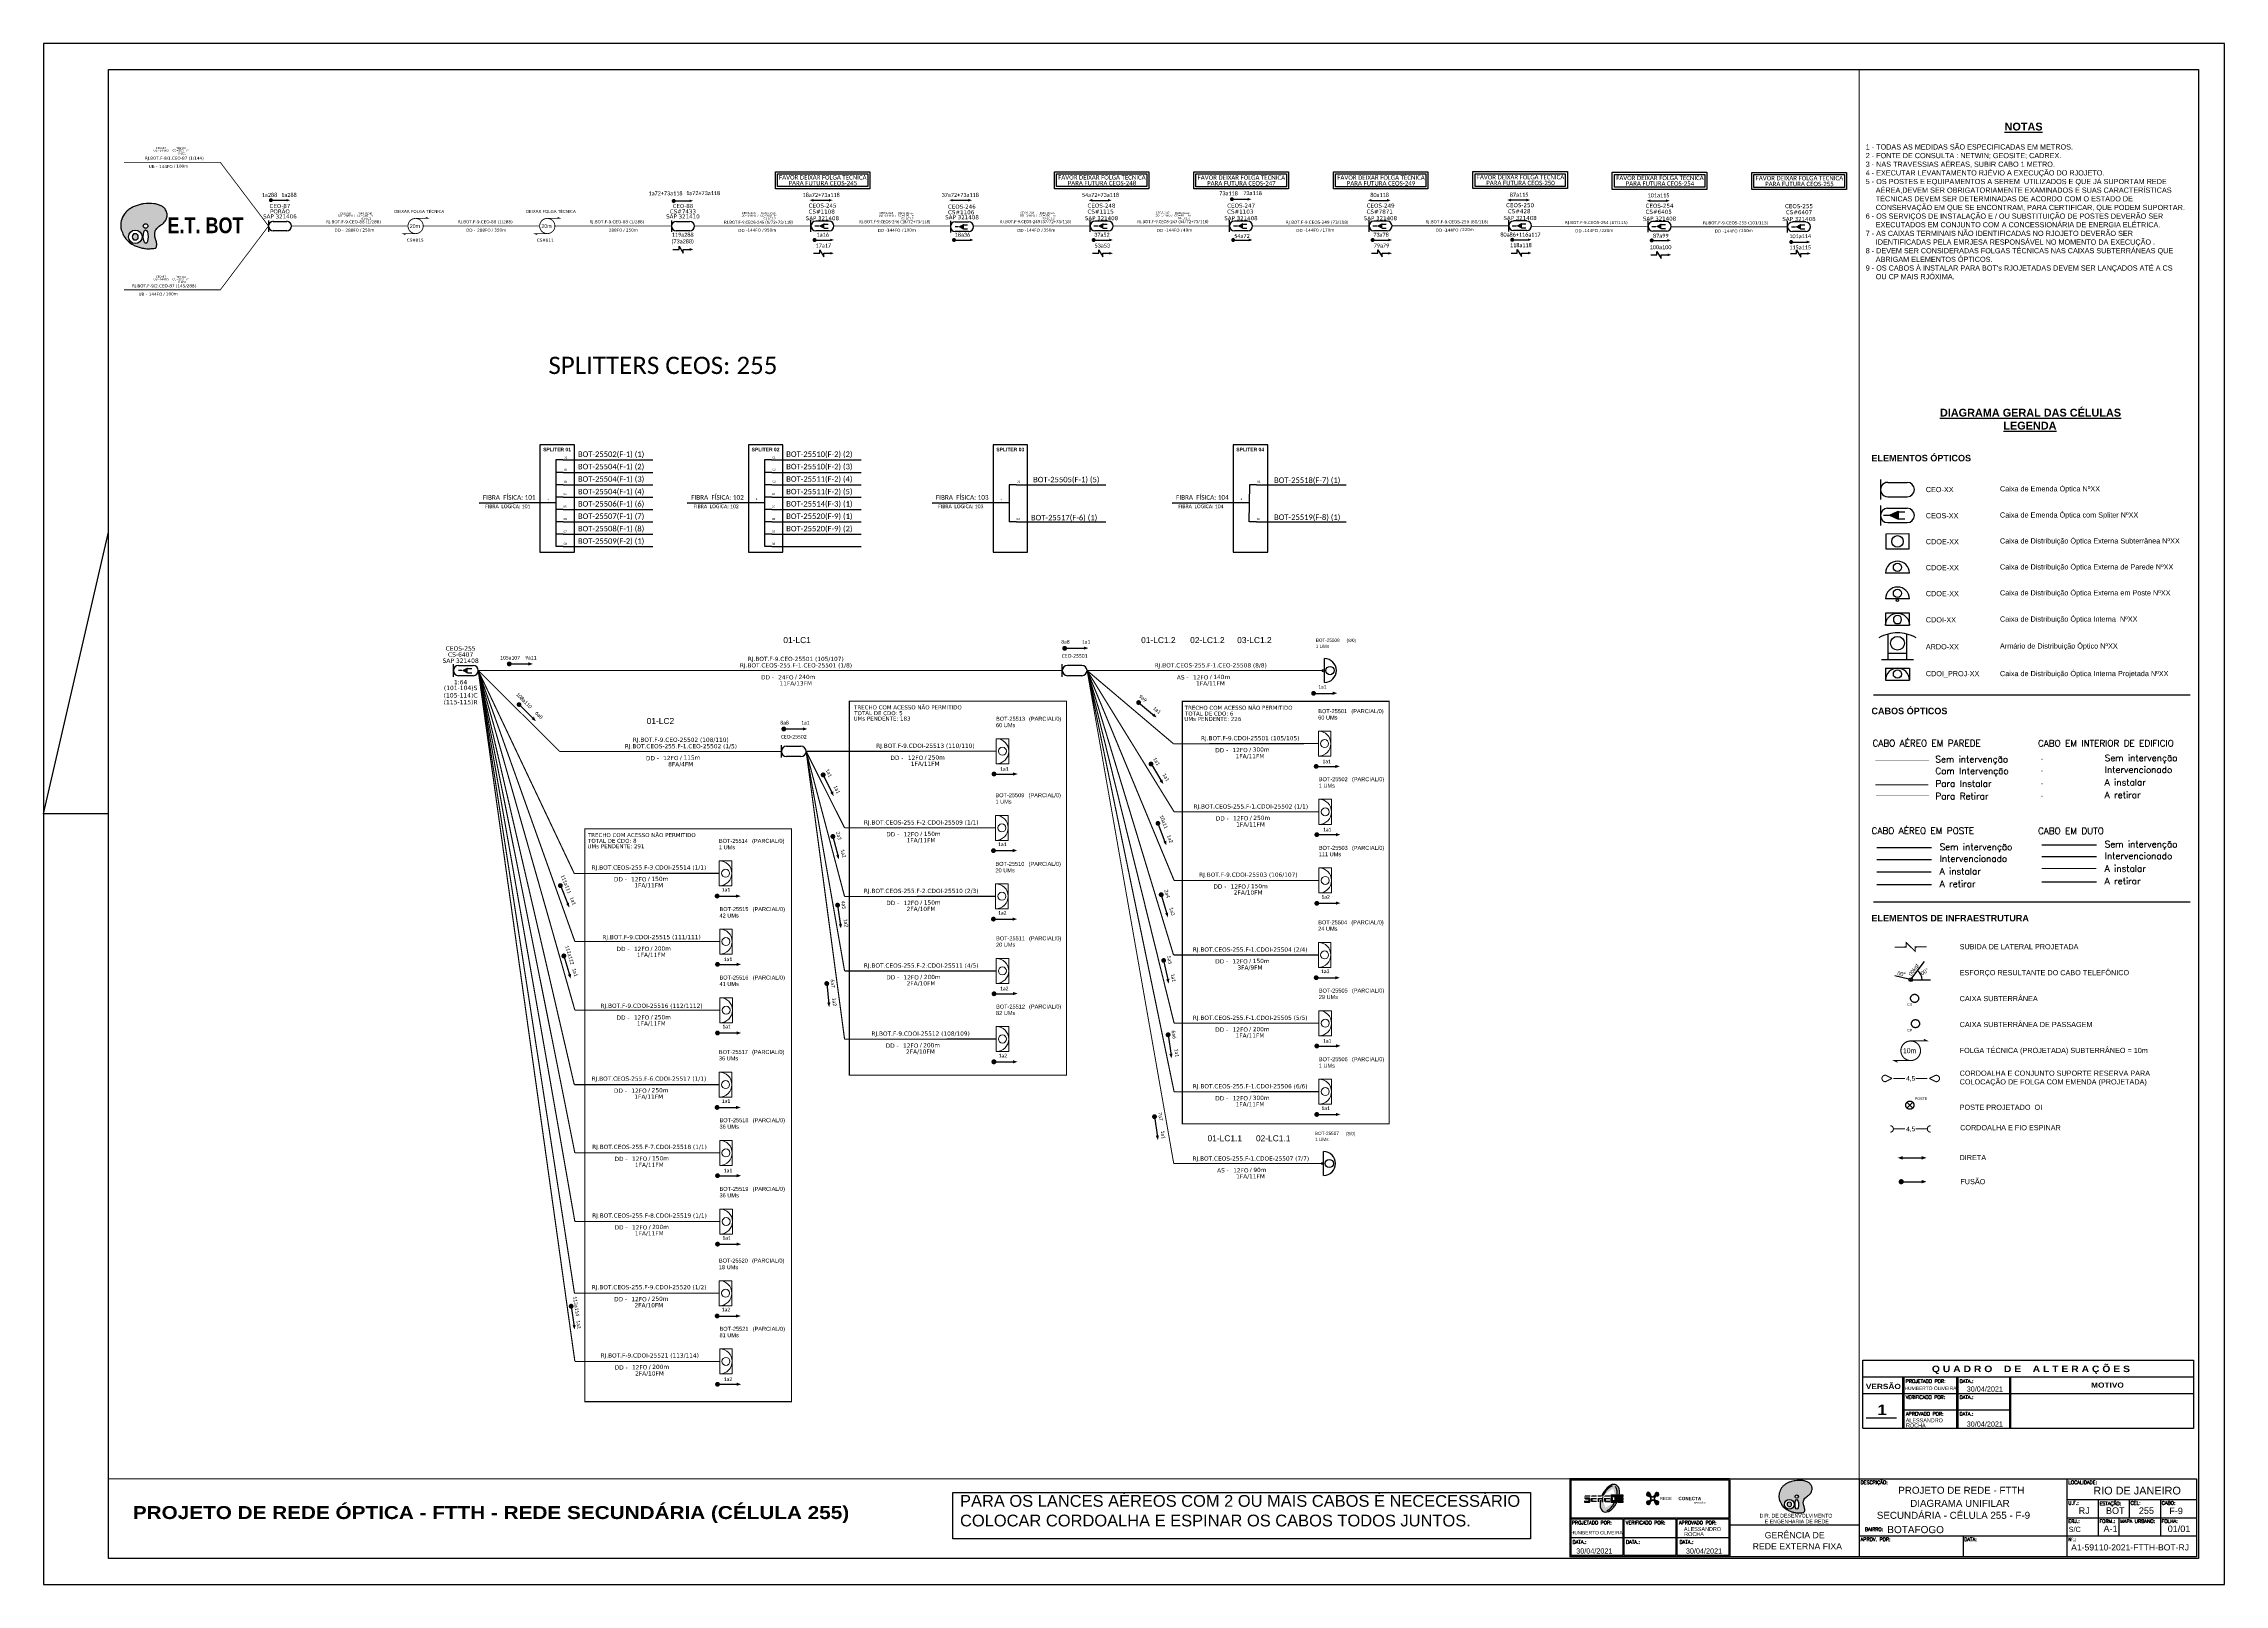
# Paper-space layout 'UN_CEOS-255' of a CAD drawing. Header units: millimetres. Extents: x 1399 to 2240, y -12 to 582.
# The model-space entities are those that its viewports show. They can reach past a viewport. Long polylines and large blocks are cut down to what shows.
import ezdxf
from ezdxf.enums import TextEntityAlignment as Align

# ---------------------------------------------------------------- set-up
doc = ezdxf.new("R2010")
doc.units = ezdxf.units.MM
doc.header["$MEASUREMENT"] = 0
for name, pattern in [('DIVIDE', [1.25, 0.5, -0.25, 0, -0.25, 0, -0.25]), ('DOT', [0.25, 0, -0.25]), ('PHANTOM2', [1.25, 0.625, -0.125, 0.125, -0.125, 0.125, -0.125])]:
    doc.linetypes.add(name, pattern=pattern)
for name, color, linetype, lineweight in [("20.0-LEGENDA DOS CDO'S", 1, 'Continuous', 0), ('20.1-CDO_INTERIOR', 1, 'Continuous', 0), ('20.2-CDO_POSTE', 1, 'Continuous', 5), ('40.1-ETIQUETAS', 1, 'Continuous', 20)]:
    doc.layers.add(name, color=color, linetype=linetype, lineweight=lineweight)
for name, color, linetype in [('20.4-CEOS', 1, 'Continuous'), ('20.5-CABO AÉREO', 1, 'Continuous'), ('20.5-CEO', 1, 'Continuous'), ('30.4-Selo', 7, 'Continuous'), ('CAP a instalar', 1, 'Continuous'), ('CD de instalação futura', 8, 'Continuous'), ('CDO_INTERIOR', 1, 'Continuous'), ('CDO_POSTE', 1, 'Continuous'), ('CEO', 1, 'Continuous'), ('CEO1', 1, 'Continuous'), ('CEOS', 1, 'Continuous'), ('E.T.', 7, 'Continuous'), ('label_cabos', 7, 'Continuous'), ('SETA', 7, 'Continuous')]:
    doc.layers.add(name, color=color, linetype=linetype)
doc.styles.add('ADESK1', font='romans.shx')
doc.styles.add('ARIAL', font='arial.ttf')
doc.styles.add('HMS', font='', dxfattribs={"height": 0.17})
doc.styles.add('NORMOGRAFO', font='arial.ttf')
doc.styles.add('ROMANS', font='romans.shx')
doc.styles.add('siredit', font='verdana.ttf')
doc.styles.add('SWISS BIT', font='swisscb.ttf')
doc.styles.get('HMS').set_extended_font_data('Arial Black')
doc.linetypes.add('FENCELINE1', pattern='A,0.25,-0.1,[133,ltypeshp.shx,S=0.1,R=0,X=-0.1,Y=0],-0.1,1', length=1.45)

# ---------------------------------------------------------------- blocks, each defined once
blk = doc.blocks.new('OI')
h = blk.add_hatch(color=40)
edge = h.paths.add_edge_path()
edge.add_spline(control_points=[(4.35, -0.67), (3.92, -0.99), (3.26, -1.5), (2.81, -2.59), (2.9, -3.5), (3.06, -4.27), (3.31, -4.85), (3.37, -5.39), (3.4, -5.88), (3.2, -6.4), (2.54, -6.61), (1.65, -6.63), (0.55, -6.67), (-0.56, -6.42), (-1.61, -6.14), (-2.77, -5.61), (-3.92, -4.77), (-4.89, -3.7), (-5.34, -2.65), (-5.6, -1.94), (-5.85, -0.96), (-5.71, 0.47), (-5.1, 2.02), (-4.14, 3.02), (-3.3, 3.61), (-2.37, 4.16), (-1.36, 4.44), (-0.56, 4.7), (0.79, 4.85), (2.24, 4.97), (3.79, 4.57), (4.67, 4.21), (5.44, 3.65), (5.76, 2.99), (6.03, 2.21), (6.01, 1.46), (5.72, 0.64), (5.31, 0.08), (4.88, -0.38), (4.51, -0.55), (4.35, -0.67)], knot_values=[0, 0, 0, 0, 1.60434, 2.417191, 3.427595, 4.282808, 4.776746, 5.304182, 5.888771, 6.258406, 6.858137, 7.79129, 8.986195, 10.124242, 11.187857, 12.242908, 13.953784, 15.414161, 16.515391, 17.349188, 17.675853, 19.552021, 21.515531, 22.568638, 23.63245, 24.621084, 25.782718, 26.745347, 27.142653, 29.870543, 31.004649, 31.921532, 32.709589, 33.801391, 34.042471, 35.192333, 35.971461, 36.628871, 37.254359, 37.836911, 37.836911, 37.836911, 37.836911], degree=3, periodic=0)
h.paths.add_polyline_path([(1.13, -0.87, -1), (-0.04, -0.87, -1)], flags=16)
edge = h.paths.add_edge_path(flags=16)
edge.add_ellipse((0.56, -3.59), major_axis=(-0.02, 1.71), ratio=0.361305, start_angle=0, end_angle=360)
h.paths.add_polyline_path([(-0.36, -3.62, -1), (-3.8, -3.62, -1)], flags=16)
edge = h.paths.add_edge_path(flags=0)
edge.add_ellipse((-2.08, -3.62), major_axis=(0, 0.885), ratio=0.758294, start_angle=0, end_angle=360)
at = {"color": 40}
for centre, radius in [((-2.08, -3.62), 1.72), ((0.54, -0.87), 0.587)]:
    blk.add_circle(centre, radius, dxfattribs=at)
blk.add_ellipse((-2.08, -3.62), major_axis=(0, 0.885), ratio=0.758294, start_param=-3.141592653589791, end_param=3.141592653589791, dxfattribs=at)
blk.add_ellipse((0.56, -3.59), major_axis=(-0.02, 1.71), ratio=0.361305, dxfattribs=at)
at = {"color": 40, "start_tangent": (-0.800898, -0.598801), "end_tangent": (-0.800898, -0.598801)}
blk.add_spline([(4.35, -0.67), (3.2, -1.78), (2.9, -2.54), (2.92, -3.55), (3.12, -4.38), (3.28, -4.85), (3.37, -5.37), (3.35, -5.95), (3.2, -6.29), (2.66, -6.55), (1.73, -6.63), (0.54, -6.62), (-0.58, -6.41), (-1.6, -6.11), (-2.56, -5.67), (-3.95, -4.67), (-4.89, -3.56), (-5.37, -2.56), (-5.64, -1.78), (-5.72, -1.46), (-5.63, 0.42), (-4.84, 2.22), (-4.13, 2.99), (-3.27, 3.62), (-2.4, 4.09), (-1.3, 4.47), (-0.37, 4.72), (0.02, 4.77), (2.75, 4.8), (3.85, 4.53), (4.69, 4.16), (5.31, 3.68), (5.85, 2.73), (5.93, 2.5), (5.94, 1.35), (5.67, 0.62), (5.29, 0.08), (4.84, -0.36), (4.35, -0.67)], degree=3, dxfattribs=at)
blk = doc.blocks.new('PDO_PRD')
at = {"color": 1}
blk.add_line((2.5, 0), (-2.5, 0), dxfattribs=at)
blk.add_circle((0, 1.19), 0.862, dxfattribs=at)
blk.add_arc((0, 0), 2.5, 0, 180, dxfattribs=at)
blk = doc.blocks.new('PDO_PST')
at = {"color": 0}
blk.add_line((2.5, 0), (-2.5, 0), dxfattribs=at)
for centre, radius in [((0, 1.19), 0.862), ((0, -0.25), 0.25)]:
    blk.add_circle(centre, radius, dxfattribs=at)
blk.add_arc((0, 0), 2.5, 0, 180, dxfattribs=at)
blk = doc.blocks.new('PDO_EDF')
at = {"color": 1}
for p, q in [((-2.5, 0), (-2.5, 2.5)), ((-2.5, 2.5), (2.5, 2.5)), ((2.5, 0), (-2.5, 0)), ((2.5, 2.5), (2.5, 0))]:
    blk.add_line(p, q, dxfattribs=at)
blk.add_circle((0, 1.19), 0.862, dxfattribs=at)
blk.add_arc((0, 0), 2.5, 0, 180, dxfattribs=at)
blk = doc.blocks.new('PDO_CVP')
at = {"color": 1}
blk.add_lwpolyline([(0, 1.62), (0, -1.62), (-4.72, -1.63), (-4.73, 1.61)], close=True, dxfattribs=at)
blk.add_circle((-2.36, -0.01), 1.21, dxfattribs=at)
blk = doc.blocks.new('A$C78986DF3')
at = {"layer": 'CEOS'}
blk.add_hatch(color=1, dxfattribs=at).paths.add_polyline_path([(0.0118, 0.23968), (0.00838, 0.23812), (0.0118, 0.23657)])
for p, q in [((0.0023, 0.1689), (0.12444, 0.1689)), ((0.0023, 0.08904), (0.12444, 0.08904))]:
    blk.add_line(p, q)
at = {"linetype": 'DOT', "ltscale": 0.1}
blk.add_line((0.06717, 0.14411), (0.08827, 0.14411), dxfattribs=at)
at = {"color": 5, "linetype": 'DOT', "ltscale": 0.1}
blk.add_line((0.06717, 0.13958), (0.08827, 0.13958), dxfattribs=at)
at = {"color": 1, "linetype": 'DOT', "ltscale": 0.1}
blk.add_line((0.06717, 0.13473), (0.08827, 0.13473), dxfattribs=at)
at = {"color": 3, "linetype": 'DOT', "ltscale": 0.1}
blk.add_line((0.06717, 0.12987), (0.08827, 0.12987), dxfattribs=at)
at = {"linetype": 'FENCELINE1', "ltscale": 0.05}
blk.add_line((0.00351, 0.10999), (0.02462, 0.10999), dxfattribs=at)
at = {"ltscale": 0.001}
blk.add_line((0.06717, 0.11107), (0.08827, 0.11107), dxfattribs=at)
at = {"color": 5, "linetype": 'FENCELINE1', "ltscale": 0.05}
blk.add_line((0.00351, 0.10546), (0.02462, 0.10546), dxfattribs=at)
at = {"color": 5, "ltscale": 0.001}
blk.add_line((0.06717, 0.10654), (0.08827, 0.10654), dxfattribs=at)
at = {"color": 3, "linetype": 'FENCELINE1', "ltscale": 0.05}
blk.add_line((0.00351, 0.09575), (0.02462, 0.09575), dxfattribs=at)
at = {"color": 3, "ltscale": 0.001}
blk.add_line((0.06717, 0.09683), (0.08827, 0.09683), dxfattribs=at)
at = {"color": 1}
for p, q in [((0.01591, 0.05924), (0.01044, 0.06051)), ((0.0161, 0.05958), (0.01712, 0.05857)), ((0.01711, 0.05958), (0.01611, 0.05857)), ((0.01732, 0.05907), (0.02421, 0.05907))]:
    blk.add_line(p, q, dxfattribs=at)
at = {"color": 1, "lineweight": -2}
blk.add_line((0.01704, 0.05964), (0.02188, 0.06604), dxfattribs=at)
at = {"color": 0, "linetype": 'DIVIDE', "ltscale": 0.05, "const_width": 0.00008}
blk.add_lwpolyline([(0.02365, 0.14357), (0.00301, 0.14357)], dxfattribs=at)
at = {"color": 5, "linetype": 'DIVIDE', "ltscale": 0.05, "const_width": 0.00008}
blk.add_lwpolyline([(0.02385, 0.13901), (0.00301, 0.13901)], dxfattribs=at)
at = {"color": 1, "linetype": 'DIVIDE', "ltscale": 0.05, "const_width": 0.0004}
blk.add_lwpolyline([(0.02345, 0.13425), (0.00301, 0.13425)], dxfattribs=at)
at = {"color": 3, "linetype": 'DIVIDE', "ltscale": 0.05, "const_width": 0.00008}
blk.add_lwpolyline([(0.0032, 0.13009), (0.02365, 0.13009)], dxfattribs=at)
at = {"color": 1, "linetype": 'Continuous', "lineweight": 40, "ltscale": 0.001, "const_width": 0.0004}
blk.add_lwpolyline([(0.06706, 0.10196), (0.08817, 0.10196)], dxfattribs=at)
at = {"color": 1, "linetype": 'FENCELINE1', "ltscale": 0.05, "const_width": 0.0005}
blk.add_lwpolyline([(0.00351, 0.10061), (0.02462, 0.10061)], dxfattribs=at)
at = {"color": 5, "linetype": 'DIVIDE', "const_width": 0.0004}
blk.add_lwpolyline([(0.02278, 0.07173), (0.01838, 0.07168), (0.01838, 0.06996), (0.01484, 0.07341), (0.01484, 0.07168), (0.01044, 0.07163)], dxfattribs=at)
at = {"color": 1, "const_width": 0.00042}
blk.add_lwpolyline([(0.01661, 0.03546, 1.000012), (0.01661, 0.0279, 0.999978)], format="xyb", close=True, dxfattribs=at)
at = {"color": 1, "const_width": 0.000394}
for points in [[(0.01661, 0.03546), (0.02291, 0.03546), (0.02165, 0.03609)], [(0.01661, 0.0279), (0.01031, 0.0279), (0.01157, 0.02727)]]:
    blk.add_lwpolyline(points, dxfattribs=at)
at = {"const_width": 0.0004}
for points in [[(0.00939, 0.021), (0.00701, 0.02221, 1.175638), (0.0069, 0.01977), (0.00939, 0.021)], [(0.02383, 0.02102), (0.02631, 0.01976, 1.175638), (0.02622, 0.0222), (0.02383, 0.02102)], [(0.0087, 0.00277, -1), (0.0087, 0.0003)], [(0.02425, 0.00278, 1), (0.02425, 0.00031)]]:
    blk.add_lwpolyline(points, format="xyb", dxfattribs=at)
for points in [[(0.00996, 0.021), (0.01446, 0.021)], [(0.01854, 0.02101), (0.02304, 0.02101)], [(0.00996, 0.00153), (0.01446, 0.00153)], [(0.01854, 0.00155), (0.02304, 0.00155)]]:
    blk.add_lwpolyline(points, dxfattribs=at)
at = {"color": 1, "linetype": 'PHANTOM2'}
for points in [[(0.0174, 0.01181), (0.01518, 0.0096)], [(0.0174, 0.0096), (0.01518, 0.01181)]]:
    blk.add_lwpolyline(points, dxfattribs=at)
at = {"color": 1}
blk.add_circle((0.01661, 0.05907), 0.000714, dxfattribs=at)
at = {"color": 5, "linetype": 'PHANTOM2'}
for centre in [(0.01811, 0.05187), (0.01846, 0.04212)]:
    blk.add_circle(centre, 0.00157, dxfattribs=at)
at = {"color": 1, "linetype": 'PHANTOM2'}
blk.add_circle((0.01629, 0.01071), 0.00157, dxfattribs=at)
at = {"color": 7, "lineweight": -2}
blk.add_arc((0.01661, 0.05908), 0.00441, 359.96377, 52.87661, dxfattribs=at)
at = {"layer": 'CDO_INTERIOR', "color": 8}
for p, q in [((0.0069, 0.1792), (0.0161, 0.1792)), ((0.0069, 0.1792), (0.0069, 0.1746)), ((0.0161, 0.1792), (0.0161, 0.1746)), ((0.0069, 0.1746), (0.0161, 0.1746))]:
    blk.add_line(p, q, dxfattribs=at)
blk.add_circle((0.0115, 0.1769), 0.00159, dxfattribs=at)
blk.add_arc((0.0115, 0.1746), 0.0046, 0.02759, 180.02759, dxfattribs=at)
at = {"layer": 'CEO', "color": 1}
for p, q in [((0.00497, 0.25191), (0.00496, 0.24417)), ((0.00773, 0.2508), (0.01527, 0.25079)), ((0.00773, 0.24527), (0.01527, 0.24527))]:
    blk.add_line(p, q, dxfattribs=at)
at = {"layer": 'CEO', "color": 1, "linetype": 'Continuous'}
for p, q in [((0.00792, 0.18502), (0.00792, 0.19235)), ((0.00792, 0.18257), (0.00792, 0.18502)), ((0.00792, 0.18502), (0.0115, 0.18502)), ((0.0115, 0.18502), (0.01509, 0.18502)), ((0.01509, 0.18502), (0.01509, 0.19235)), ((0.01509, 0.18257), (0.01509, 0.18502)), ((0.00536, 0.18257), (0.00792, 0.18257)), ((0.00792, 0.18257), (0.0115, 0.18257)), ((0.0115, 0.18257), (0.01509, 0.18257)), ((0.01509, 0.18257), (0.01765, 0.18257))]:
    blk.add_line(p, q, dxfattribs=at)
at = {"layer": 'CEO', "color": 1}
blk.add_circle((0.0115, 0.18878), 0.00267, dxfattribs=at)
for centre, start, end in [((0.00773, 0.24804), 89.95782, 269.95782), ((0.01527, 0.24803), 269.95782, 89.95782)]:
    blk.add_arc(centre, 0.00276, start, end, dxfattribs=at)
at = {"layer": 'CEO', "color": 1, "linetype": 'Continuous'}
for start, end in [(104.36291, 119.75415), (90, 104.36251), (75.63749, 90), (60.24585, 75.63709)]:
    blk.add_arc((0.0115, 0.17836), 0.01444, start, end, dxfattribs=at)
at = {"layer": 'CEOS', "color": 1}
for p, q in [((0.00496, 0.24191), (0.00497, 0.23417)), ((0.00617, 0.23811), (0.00838, 0.23812)), ((0.00772, 0.24081), (0.01526, 0.24082)), ((0.00774, 0.23528), (0.01528, 0.23529))]:
    blk.add_line(p, q, dxfattribs=at)
for points in [[(0.00838, 0.23812), (0.0118, 0.23968)], [(0.00838, 0.23812), (0.0118, 0.23657)], [(0.0118, 0.23968), (0.0118, 0.23657)], [(0.0118, 0.23946), (0.01439, 0.23947)], [(0.0118, 0.23679), (0.0144, 0.2368)]]:
    blk.add_lwpolyline(points, dxfattribs=at)
for centre, start, end in [((0.00773, 0.23804), 90.12295, 270.12295), ((0.01527, 0.23806), 270.12295, 90.12295)]:
    blk.add_arc(centre, 0.00276, start, end, dxfattribs=at)
at = {"layer": 'CDO_INTERIOR', "color": 1, "xscale": -0.0018431999999997, "yscale": 0.0018431999999997, "zscale": 0.0018431999999997}
blk.add_blockref('PDO_EDF', (0.0115, 0.19573), dxfattribs=at)
at = {"layer": 'CDO_POSTE', "color": 1, "xscale": 0.0018431999999997, "yscale": 0.0018431999999997, "zscale": 0.0018431999999997}
for name, p in [('PDO_PRD', (0.0115, 0.21585)), ('PDO_PST', (0.0115, 0.20585))]:
    blk.add_blockref(name, p, dxfattribs=at)
at = {"layer": 'CEO1', "color": 1, "xscale": 0.0018431999999997, "yscale": 0.0018431999999997, "zscale": 0.0018431999999997}
blk.add_blockref('PDO_CVP', (0.01586, 0.22806), dxfattribs=at)
at = {"color": 7, "lineweight": -2, "style": 'NORMOGRAFO'}
for s, rotation, p in [('00°', 348.19171, (0.01135, 0.0609, 0.10822)), ('00kgf', 52.99999, (0.01684, 0.06038, 0.10822)), ('00°', 32.49215, (0.02103, 0.06067, 0.10822))]:
    blk.add_text(s, height=0.0015, rotation=rotation, dxfattribs=at).set_placement(p)
at = {"color": 5, "style": 'ARIAL'}
for s, p in [('CS', (0.01526, 0.04902)), ('CP', (0.01526, 0.03902))]:
    blk.add_text(s, height=0.001, dxfattribs=at).set_placement(p)
at = {"color": 1}
blk.add_text('10m', height=0.00189, dxfattribs=at).set_placement((0.01364, 0.03074))
at = {"style": 'ARIAL'}
for p in [(0.01661, 0.021), (0.01661, 0.00154)]:
    blk.add_text('4,5', height=0.0018, dxfattribs=at).set_placement(p, align=Align.MIDDLE_CENTER)
at = {"color": 1, "style": 'ARIAL'}
blk.add_text('POSTE', height=0.001, dxfattribs=at).set_placement((0.01825, 0.01272))
at = {"linetype": 'ByBlock', "style": 'ARIAL'}
for s, insert, char_height, width, attachment_point in [('{\\fArial|b1|i0|c0|p34;\\H1.5x;\\L                       DIAGRAMA GERAL DAS CÉLULAS\\P                                            LEGENDA}', (0.00111, 0.27919), 0.002, 0.1232013, 1), ('{\\fArial|b1|i0|c0|p34;ELEMENTOS ÓPTICOS}', (0.00147, 0.26142), 0.0025, 0.1232013, 1), ('CEO-XX', (0.02244, 0.24803), 0.002, 0.0732268, 4), ('Caixa de Emenda Óptica NºXX', (0.05103, 0.24803), 0.002, 0.0732268, 4), ('CEOS-XX', (0.02244, 0.23795), 0.002, 0.0732268, 4), ('Caixa de Emenda Óptica com Spliter NºXX', (0.05103, 0.23795), 0.002, 0.0732268, 4), ('CDOE-XX', (0.02244, 0.22794), 0.002, 0.086699, 4), ('Caixa de Distribuição Óptica Externa Subterrânea NºXX', (0.05103, 0.22794), 0.002, 0.086699, 4), ('CDOE-XX', (0.02244, 0.21792), 0.002, 0.0806851, 4), ('Caixa de Distribuição Óptica Externa de Parede NºXX', (0.05103, 0.21792), 0.002, 0.0806851, 4), ('CDOE-XX', (0.02244, 0.20792), 0.002, 0.0732268, 4), ('Caixa de Distribuição Óptica Externa em Poste NºXX', (0.05103, 0.20792), 0.002, 0.0732268, 4), ('CDOI-XX', (0.02244, 0.19781), 0.002, 0.0732268, 4), ('Caixa de Distribuição Óptica Interna  NºXX', (0.05103, 0.19781), 0.002, 0.0732268, 4), ('ARDO-XX', (0.02244, 0.18743), 0.002, 0.0732268, 4), ('Armário de Distribuição Óptico NºXX', (0.05103, 0.18743), 0.002, 0.0732268, 4), ('CDOI_PROJ-XX', (0.02244, 0.17679), 0.002, 0.0793824, 4), ('Caixa de Distribuição Óptica Interna Projetada NºXX', (0.05103, 0.17679), 0.002, 0.0793824, 4), ('{\\fArial|b1|i0|c0|p34;CABOS ÓPTICOS}', (0.00147, 0.16392), 0.0025, 0.1232013, 1), ('{\\fArial|b1|i0|c0|p34;ELEMENTOS DE INFRAESTRUTURA}', (0.00147, 0.08406), 0.0025, 0.1232013, 1), ('SUBIDA DE LATERAL PROJETADA', (0.03549, 0.0728), 0.002, 0.0732268, 1), ('ESFORÇO RESULTANTE DO CABO TELEFÔNICO ', (0.03549, 0.0628), 0.002, 0.0732268, 1), ('CAIXA SUBTERRÂNEA', (0.03549, 0.0528), 0.002, 0.0732268, 1), ('CAIXA SUBTERRÂNEA DE PASSAGEM', (0.03549, 0.0428), 0.002, 0.0732268, 1), ('FOLGA TÉCNICA (PROJETADA) SUBTERRÂNEO = 10m', (0.03549, 0.0328), 0.002, 0.0919522, 1), ('CORDOALHA E CONJUNTO SUPORTE RESERVA PARA\\PCOLOCAÇÃO DE FOLGA COM EMENDA (PROJETADA)', (0.03549, 0.02403), 0.002, 0.0919522, 1), ('POSTE PROJETADO  OI', (0.03549, 0.0109), 0.002, 0.0732268, 1), ('CORDOALHA E FIO ESPINAR', (0.03567, 0.00303), 0.002, 0.0919522, 1)]:
    blk.add_mtext(s, dxfattribs=dict(at, insert=insert, char_height=char_height, width=width, attachment_point=attachment_point))
at = {"char_height": 0.002489, "attachment_point": 1, "style": 'ADESK1'}
for s, insert, width in [('CABO AÉREO EM PAREDE', (0.0019, 0.15149), 0.0551807), ('CABO EM INTERIOR DE EDIFICIO', (0.06569, 0.15146), 0.0653294), ('Sem intervenção', (0.02613, 0.14532), 0.0551807), ('Sem intervenção', (0.09142, 0.1458), 0.0551807), ('Com Intervenção', (0.02613, 0.14079), 0.0551807), ('Para Instalar', (0.02613, 0.13593), 0.0551807), ('A instalar', (0.09142, 0.13642), 0.0551807), ('Intervencionado', (0.09142, 0.14127), 0.0551807), ('Para Retirar', (0.02613, 0.13108), 0.0551807), ('A retirar', (0.09142, 0.13156), 0.0551807), ('CABO AÉREO EM POSTE', (0.00153, 0.11774), 0.0551807), ('Sem intervenção', (0.02777, 0.11152), 0.0551807), ('CABO EM DUTO', (0.06569, 0.11768), 0.0551807), ('Sem intervenção', (0.09142, 0.11258), 0.0551807), ('A instalar', (0.02777, 0.10213), 0.0551807), ('Intervencionado', (0.02777, 0.10699), 0.0551807), ('A instalar', (0.09142, 0.1032), 0.0551807), ('Intervencionado', (0.09142, 0.10805), 0.0551807), ('A retirar', (0.02777, 0.09728), 0.0551807), ('A retirar', (0.09142, 0.09834), 0.0551807)]:
    blk.add_mtext(s, dxfattribs=dict(at, insert=insert, width=width))
blk = doc.blocks.new('LOGOTIPO REDE CONECTA')
h = blk.add_hatch(color=40)
h.dxf.hatch_style = 1
h.paths.add_polyline_path([(2086.7, 1517.1), (2086.3, 1517.1, 0.924122), (2086.5, 1514, -0.371445), (2088.6, 1512.1, -0.414214), (2090, 1513.5, -0.416703), (2088, 1515.6, 0.373404)])
h.paths.add_polyline_path([(2095, 1515.4), (2095, 1515.7, 0.929009), (2092, 1515.6, -0.416703), (2090, 1513.5, -0.414214), (2091.4, 1512, -0.371445), (2093.5, 1514, 0.373557)])
h.paths.add_polyline_path([(2093.5, 1510.1, -0.416703), (2091.4, 1512.1, -0.414214), (2090, 1510.7, -0.371445), (2092, 1508.5, 0.924122), (2095, 1508.4), (2095, 1508.8, 0.373404)])
h.paths.add_polyline_path([(2090, 1510.7, -0.414214), (2088.6, 1512, -0.416703), (2086.5, 1510.1, 0.913444), (2086.3, 1507.1), (2086.7, 1507.1, 0.364971), (2088, 1508.5, -0.371445)])
at = {"color": 40}
for points in [[(2086.5, 1514, -0.370562), (2088.6, 1512.1)], [(2088, 1515.6, 0.416703), (2090, 1513.5)], [(2092, 1515.6, -0.416703), (2090, 1513.5)], [(2093.5, 1514, 0.370562), (2091.4, 1512)], [(2086.5, 1510.1, 0.416703), (2088.6, 1512)], [(2088, 1508.5, -0.370562), (2090, 1510.7)], [(2092, 1508.5, 0.370562), (2090, 1510.7)], [(2093.5, 1510.1, -0.416703), (2091.4, 1512.1)]]:
    blk.add_lwpolyline(points, format="xyb", dxfattribs=at)
blk.add_circle((2090, 1512.1), 1.4, dxfattribs=at)
for centre, start, end in [((2086.5, 1515.6), 1.6038, 267.7221), ((2093.5, 1515.5), 271.6274, 177.7457), ((2086.5, 1508.6), 92.3533, 358.4716), ((2093.5, 1508.6), 182.2779, 88.3962)]:
    blk.add_arc(centre, 1.51, start, end, dxfattribs=at)
at = {"width": 46.358, "attachment_point": 1}
for s, insert, char_height in [('{\\fBankGothic Md BT|b0|i0|c0|p34;REDE }', (2095.9, 1513.3), 2.5), ('{\\fBankGothic Md BT|b1|i0|c0|p34; CONECTA}', (2109.7, 1513.4), 2.7)]:
    blk.add_mtext(s, dxfattribs=dict(at, insert=insert, char_height=char_height))
at = {"color": 40, "insert": (2123.2, 1509.6), "char_height": 1.5, "width": 46.358, "attachment_point": 1}
blk.add_mtext('{\\fBankGothic Md BT|b0|i0|c0|p34;operações }', dxfattribs=at)
blk = doc.blocks.new('CEOS_RP_CT_DRT')
at = {"layer": '20.4-CEOS', "color": 0}
for p, q in [((-4.54, 1.19), (-1.19, 1.19)), ((-1.19, -1.19), (-4.54, -1.19))]:
    blk.add_line(p, q, dxfattribs=at)
for points in [[(-5.73, -1.43), (-5.73, 1.44)], [(-3.79, 0), (-4.59, 0)], [(-2.47, 0.48), (-1.45, 0.48)], [(-2.47, -0.52), (-1.45, -0.52)]]:
    blk.add_lwpolyline(points, dxfattribs=at)
blk.add_lwpolyline([(-3.79, 0, 0, 1.47, 0), (-2.41, 0, 1.47, 1.47, 0)], format="xyseb", dxfattribs=at)
for centre, start, end in [((-4.54, 0), 90, 270), ((-1.19, 0), 270, 90)]:
    blk.add_arc(centre, 1.19, start, end, dxfattribs=at)
at = {"layer": '20.4-CEOS', "color": 7, "style": 'siredit'}
for tag, p in [('Nº_DA_CEOS', (-2.86, 5.6)), ('LOCAL', (-2.86, 4.24)), ('SAP', (-2.86, 2.78)), ('RACIO_SPLITAGEM', (-2.86, -1.88)), ('FIBRAS_SPLITTER', (-2.86, -3.58)), ('RESERVA_FINAIS', (-2.86, -6.39)), ('FIBRAS_TOP_C', (-2.86, -5.08))]:
    blk.add_attdef(tag, text='', height=1.01, dxfattribs=at).set_placement(p, align=Align.TOP_CENTER)
blk = doc.blocks.new('CDOI_INT')
at = {"layer": '20.1-CDO_INTERIOR', "color": 0, "lineweight": 18}
blk.add_lwpolyline([(4.25, -4.25), (4.25, 4.25), (0, 4.25), (0, -4.25)], close=True, dxfattribs=at)
blk.add_circle((2.12, 0), 1.36, dxfattribs=at)
blk.add_arc((0, 0), 4.25, 270, 90, dxfattribs=at)
at = {"layer": "20.0-LEGENDA DOS CDO'S", "color": 0, "style": 'ARIAL'}
for tag, p in [('SAP', (-0.08, 6.23)), ('CDO_N', (-0.08, 10.38)), ('SURVEY', (-0.08, 8.2)), ('SPLITER_1', (21.18, 10.38)), ('SPLITER_2', (21.19, 8.68)), ('1:XX', (5.94, -2.22)), ('UMS', (5.94, -4.24))]:
    blk.add_attdef(tag, p, '', height=1.36, dxfattribs=at)
blk.add_attdef('FIBRAS_UTILIZADAS', text='', height=1.36, dxfattribs=at).set_placement((15.34, 10.38), align=Align.CENTER)
blk = doc.blocks.new('CDOE POSTE_')
at = {"color": 1}
blk.add_line((12.9, -5.5), (-2.4, -5.5), dxfattribs=at)
for centre, radius in [((5.3, -1.9), 2.64), ((5.3, -6.2), 0.708)]:
    blk.add_circle(centre, radius, dxfattribs=at)
blk.add_arc((5.3, -5.5), 7.65, 0, 180, dxfattribs=at)
blk = doc.blocks.new('CDOE-TEXTO PADRÃO')
at = {"layer": "20.0-LEGENDA DOS CDO'S", "color": 0, "style": 'ARIAL'}
for tag, p in [('CDO_N', (0.5, 7.4)), ('CORDOALHA', (0.5, 4.3)), ('SAP', (0.5, 1.7)), ('SPLITER_1', (0.6, -0.9)), ('SPLITER_2', (0.6, -3.5)), ('(XX-XX_F)S', (0.5, -8.3)), ('(XX-XX_L)S', (0.5, -10.8)), ('UMS', (0.5, -13.1))]:
    blk.add_attdef(tag, p, '', height=1.7, rotation=0.118, dxfattribs=at)
blk.add_attdef('FIBRAS_UTILIZADAS', text='', height=1.7, rotation=0.118, dxfattribs=at).set_placement((19.8, 7.4), align=Align.CENTER)
blk = doc.blocks.new('ETIQUETA_RS5F')
at = {"layer": '40.1-ETIQUETAS', "color": 0, "style": 'siredit'}
blk.add_text('/', height=1.5, dxfattribs=at).set_placement((1.55, -1.95), align=Align.MIDDLE_RIGHT)
for tag, p in [('ETIQUETA_R_SECUNDARIA', (1.18, 2.1)), ('ETIQUETA_R_PRIMARIA', (1.18, 4.1)), ('F_ATIVAS/F_MORTAS', (1.11, -4.24))]:
    blk.add_attdef(tag, text='', height=1.5, dxfattribs=at).set_placement(p, align=Align.MIDDLE_CENTER)
for tag, p in [('TIPO_CABO', (-6.62, -2.12)), ('CAP_CABO', (0.37, -2.09))]:
    blk.add_attdef(tag, text='', height=1.5, dxfattribs=at).set_placement(p, align=Align.MIDDLE_RIGHT)
for tag, p in [('FUSÃO_1', (0.82, -8.39)), ('FUSÃO_2', (0.82, -10.6)), ('FUSÃO_3', (0.82, -12.93)), ('FUSÃO_4', (0.82, -15.14)), ('FUSÃO_5', (0.82, -17.16))]:
    blk.add_attdef(tag, text='', height=1.5, dxfattribs=at).set_placement(p, align=Align.CENTER)
blk.add_attdef('METROS', text='', height=1.5, dxfattribs=at).set_placement((2.11, -1.95), align=Align.MIDDLE_LEFT)
blk = doc.blocks.new('A$C4AE13D6C')
at = {"layer": '20.4-CEOS', "color": 1}
for p, q in [((2.6, 5.7), (9.8, 5.7)), ((9.8, 0.5), (2.6, 0.5))]:
    blk.add_line(p, q, dxfattribs=at)
blk.add_lwpolyline([(0, 0), (0, 6.2)], dxfattribs=at)
for centre, start, end in [((2.6, 3.1), 90, 270), ((9.8, 3.1), 270, 90)]:
    blk.add_arc(centre, 2.58, start, end, dxfattribs=at)
blk = doc.blocks.new('*U26')
at = {"layer": '20.5-CEO'}
for p, q in [((-1.56, 1.26), (1.8, 1.26)), ((1.8, -1.13), (-1.56, -1.13))]:
    blk.add_line(p, q, dxfattribs=at)
blk.add_lwpolyline([(-2.75, 1.51), (-2.75, -1.38)], dxfattribs=at)
for centre, start, end in [((-1.56, 0.07), 90, 270), ((1.8, 0.07), 270, 90)]:
    blk.add_arc(centre, 1.2, start, end, dxfattribs=at)
at = {"layer": '20.5-CEO', "color": 7, "style": 'siredit'}
for tag, p in [('FID', (0.11, 5.61)), ('LOCAL', (0.12, 4.23)), ('SAP', (0.12, 2.97)), ('FIBRAS_RESERVA', (0.12, -1.94))]:
    blk.add_attdef(tag, text='', height=1.01, dxfattribs=at).set_placement(p, align=Align.TOP_CENTER)
for tag, flags, p in [('ID_ATIVIDADE', 3, (0.11, -3.51)), ('FATOR', 1, (0.11, -4.82))]:
    blk.add_attdef(tag, text='', height=1.01, dxfattribs=dict(at, flags=flags)).set_placement(p, align=Align.TOP_CENTER)
at = {"layer": '20.5-CEO', "color": 7, "style": 'siredit', "flags": 3}
blk.add_attdef('QTDE', (-4.88, -7.06), '', height=1.01, dxfattribs=at)
blk = doc.blocks.new('Inst CB DT OCUP CFOA-SM-DD-S-288-TS')
at = {"layer": 'label_cabos', "color": 0, "style": 'siredit'}
for tag, flags, p in [('ID_ATIVIDADE', 3, (1.3, 2.7)), ('FATOR', 1, (11.6, 2.6))]:
    blk.add_attdef(tag, text='', height=1, rotation=359.69, dxfattribs=dict(at, flags=flags)).set_placement(p, align=Align.MIDDLE_CENTER)
for tag, p in [('TIPO_CABO', (1.1, 0)), ('DESTINO_CABO', (3.1, 1.3)), ('CABO', (4.7, -0.1)), ('/', (7.7, -0.1)), ('LANCE', (10.4, 0)), ('TIPO_CABO', (13.1, 1.2)), ('UND', (16.5, 0)), ('FID', (13.6, -1.4))]:
    blk.add_attdef(tag, text='', height=1, rotation=359.69, dxfattribs=at).set_placement(p, align=Align.MIDDLE_CENTER)
blk.add_attdef('QTDE', (11.9, -0.5), '', height=1, rotation=359.69, dxfattribs=at)
blk = doc.blocks.new('Inst CB DT OCUP CFOA-SM-DD-S-144')
at = {"layer": 'label_cabos', "color": 0, "style": 'siredit'}
for tag, flags, p in [('ID_ATIVIDADE', 3, (1.3, 2.7)), ('FATOR', 1, (11.6, 2.6))]:
    blk.add_attdef(tag, text='', height=1, rotation=359.69, dxfattribs=dict(at, flags=flags)).set_placement(p, align=Align.MIDDLE_CENTER)
for tag, p in [('TIPO_CABO', (1.1, 0)), ('DESTINO_CABO', (3.1, 1.3)), ('CABO', (4.7, -0.1)), ('/', (7.7, -0.1)), ('LANCE', (10.4, 0)), ('TIPO_CABO', (13.1, 1.2)), ('UND', (16.5, 0)), ('FID', (13.6, -1.4))]:
    blk.add_attdef(tag, text='', height=1, rotation=359.69, dxfattribs=at).set_placement(p, align=Align.MIDDLE_CENTER)
blk.add_attdef('QTDE', (11.9, -0.5), '', height=1, rotation=359.69, dxfattribs=at)
blk = doc.blocks.new('*U27')
at = {"layer": '20.5-CEO'}
for p, q in [((-1.56, 1.26), (1.8, 1.26)), ((1.8, -1.13), (-1.56, -1.13))]:
    blk.add_line(p, q, dxfattribs=at)
blk.add_lwpolyline([(-2.75, 1.51), (-2.75, -1.38)], dxfattribs=at)
for centre, start, end in [((-1.56, 0.07), 90, 270), ((1.8, 0.07), 270, 90)]:
    blk.add_arc(centre, 1.2, start, end, dxfattribs=at)
at = {"layer": '20.5-CEO', "color": 7, "style": 'siredit'}
for tag, p in [('FID', (0.11, 5.61)), ('LOCAL', (0.12, 4.23)), ('SAP', (0.12, 2.97)), ('FIBRAS_RESERVA', (0.12, -1.94))]:
    blk.add_attdef(tag, text='', height=1.01, dxfattribs=at).set_placement(p, align=Align.TOP_CENTER)
for tag, flags, p in [('ID_ATIVIDADE', 3, (0.11, -3.51)), ('FATOR', 1, (0.11, -4.82))]:
    blk.add_attdef(tag, text='', height=1.01, dxfattribs=dict(at, flags=flags)).set_placement(p, align=Align.TOP_CENTER)
at = {"layer": '20.5-CEO', "color": 7, "style": 'siredit', "flags": 3}
blk.add_attdef('QTDE', (-4.88, -7.06), '', height=1.01, dxfattribs=at)
blk = doc.blocks.new('*U25')
at = {"layer": '20.5-CEO'}
for p, q in [((-1.56, 1.26), (1.8, 1.26)), ((1.8, -1.13), (-1.56, -1.13))]:
    blk.add_line(p, q, dxfattribs=at)
blk.add_lwpolyline([(-2.75, 1.51), (-2.75, -1.38)], dxfattribs=at)
for centre, start, end in [((-1.56, 0.07), 90, 270), ((1.8, 0.07), 270, 90)]:
    blk.add_arc(centre, 1.2, start, end, dxfattribs=at)
at = {"layer": '20.5-CEO', "color": 7, "style": 'siredit'}
for tag, p in [('FID', (0.11, 5.61)), ('LOCAL', (0.12, 4.23)), ('SAP', (0.12, 2.97)), ('FIBRAS_RESERVA', (0.12, -1.94))]:
    blk.add_attdef(tag, text='', height=1.01, dxfattribs=at).set_placement(p, align=Align.TOP_CENTER)
for tag, flags, p in [('ID_ATIVIDADE', 3, (0.11, -3.51)), ('FATOR', 1, (0.11, -4.82))]:
    blk.add_attdef(tag, text='', height=1.01, dxfattribs=dict(at, flags=flags)).set_placement(p, align=Align.TOP_CENTER)
at = {"layer": '20.5-CEO', "color": 7, "style": 'siredit', "flags": 3}
blk.add_attdef('QTDE', (-4.88, -7.06), '', height=1.01, dxfattribs=at)
blk = doc.blocks.new('Inst CB INT CFOI-SM-UB-144')
at = {"layer": 'label_cabos', "color": 0, "style": 'siredit'}
for tag, flags, p in [('ID_ATIVIDADE', 3, (1.3, 2.7)), ('/', 2, (7.7, -0.1)), ('FATOR', 1, (11.6, 2.6))]:
    blk.add_attdef(tag, text='', height=1, rotation=359.69, dxfattribs=dict(at, flags=flags)).set_placement(p, align=Align.MIDDLE_CENTER)
for tag, p in [('TIPO_CABO', (1.1, 0)), ('DESTINO_CABO', (3.1, 1.3)), ('CABO', (4.7, -0.1)), ('LANCE', (10.4, 0)), ('TIPO_CABO', (13.1, 1.2)), ('UND', (16.5, 0)), ('FID', (13.6, -1.4))]:
    blk.add_attdef(tag, text='', height=1, rotation=359.69, dxfattribs=at).set_placement(p, align=Align.MIDDLE_CENTER)
blk.add_attdef('QTDE', (11.9, -0.5), '', height=1, rotation=359.69, dxfattribs=at)

msp = doc.modelspace()

# ---------------------------------------------------------------- linework, layer by layer
at = {"color": 7, "linetype": 'Continuous'}
for p, q in [((8541.4, -2140.4), (8541.4, -2183.8)), ((8544.9, -2140.4), (8541.4, -2140.4)), ((8545.1, -2146.7), (8541.6, -2146.7)), ((8645.6, -2140.4), (8645.6, -2183.8)), ((8649.1, -2140.4), (8645.6, -2140.4)), ((8649.3, -2146.7), (8645.8, -2146.7)), ((8545.1, -2152.9), (8541.6, -2152.9)), ((8649.3, -2152.9), (8645.8, -2152.9)), ((8768, -2152.9), (8767.9, -2171.4)), ((8771.6, -2152.9), (8768, -2152.9)), ((8888, -2152.9), (8887.8, -2171.4)), ((8891.5, -2152.9), (8888, -2152.9)), ((8537.8, -2161.8), (8541.4, -2161.8)), ((8545.1, -2159.1), (8541.6, -2159.1)), ((8545.1, -2165.3), (8541.6, -2165.3)), ((8641.9, -2161.8), (8645.6, -2161.8)), ((8649.3, -2159.1), (8645.8, -2159.1)), ((8649.3, -2165.3), (8645.8, -2165.3)), ((8764.2, -2161.8), (8767.8, -2161.8)), ((8884.2, -2161.8), (8887.8, -2161.8)), ((8545.1, -2171.4), (8541.6, -2171.4)), ((8545.1, -2177.6), (8541.6, -2177.6)), ((8649.3, -2171.4), (8645.8, -2171.4)), ((8649.3, -2177.6), (8645.8, -2177.6)), ((8771.6, -2171.4), (8768, -2171.4)), ((8891.5, -2171.4), (8888, -2171.4)), ((8545.1, -2183.8), (8541.6, -2183.8)), ((8649.3, -2183.8), (8645.8, -2183.8))]:
    msp.add_line(p, q, dxfattribs=at)
at = {"color": 10, "linetype": 'Continuous'}
for p, q in [((8544.9, -2140.4), (8589.9, -2140.4)), ((8545.1, -2146.7), (8589.9, -2146.7)), ((8649.1, -2140.4), (8694, -2140.4)), ((8649.3, -2146.7), (8694, -2146.7)), ((8545.1, -2152.9), (8589.9, -2152.9)), ((8649.3, -2152.9), (8694, -2152.9)), ((8771.6, -2152.9), (8816.3, -2152.9)), ((8891.5, -2152.9), (8936.3, -2152.9)), ((8545.1, -2159.1), (8589.9, -2159.1)), ((8545.1, -2165.3), (8589.9, -2165.3)), ((8649.3, -2159.1), (8694, -2159.1)), ((8649.3, -2165.3), (8694, -2165.3)), ((8545.1, -2171.4), (8589.9, -2171.4)), ((8545.1, -2177.6), (8589.9, -2177.6)), ((8649.3, -2171.4), (8694, -2171.4)), ((8649.3, -2177.6), (8694, -2177.6)), ((8771.6, -2171.4), (8816.3, -2171.4)), ((8891.5, -2171.4), (8936.3, -2171.4)), ((8545.1, -2183.8), (8589.9, -2183.8)), ((8649.3, -2183.8), (8694, -2183.8))]:
    msp.add_line(p, q, dxfattribs=at)
at = {"color": 1, "linetype": 'Continuous', "lineweight": 60}
for p, q in [((8537.8, -2161.8), (8503, -2162)), ((8641.9, -2161.8), (8607.1, -2162)), ((8764.2, -2161.8), (8729.4, -2162)), ((8884.2, -2161.8), (8849.4, -2162))]:
    msp.add_line(p, q, dxfattribs=at)
at = {"color": 3, "ltscale": 9e-07}
for points in [[(8651.1, -1996.5), (8698.3, -1996.5), (8698.3, -2005), (8651.1, -2005)], [(8652.1, -1997.5), (8697.3, -1997.5), (8697.3, -2003.9), (8652.1, -2003.9)], [(8790.6, -1996.5), (8837.8, -1996.5), (8837.8, -2005), (8790.6, -2005)], [(8791.6, -1997.5), (8836.7, -1997.5), (8836.7, -2003.9), (8791.6, -2003.9)], [(8860.3, -1996.6), (8907.5, -1996.6), (8907.5, -2005.1), (8860.3, -2005.1)], [(8861.3, -1997.6), (8906.5, -1997.6), (8906.5, -2004), (8861.3, -2004)], [(8930, -1996.6), (8977.2, -1996.6), (8977.2, -2005.1), (8930, -2005.1)], [(8931.1, -1997.6), (8976.2, -1997.6), (8976.2, -2004), (8931.1, -2004)], [(8999.7, -1996.4), (9047, -1996.4), (9047, -2004.9), (8999.7, -2004.9)], [(9000.8, -1997.5), (9045.9, -1997.5), (9045.9, -2003.9), (9000.8, -2003.9)], [(9069.4, -1996.7), (9116.7, -1996.7), (9116.7, -2005.3), (9069.4, -2005.3)], [(9070.5, -1997.8), (9115.6, -1997.8), (9115.6, -2004.2), (9070.5, -2004.2)], [(9139.2, -1996.9), (9186.4, -1996.9), (9186.4, -2005.4), (9139.2, -2005.4)], [(9140.2, -1997.9), (9185.4, -1997.9), (9185.4, -2004.4), (9140.2, -2004.4)]]:
    msp.add_lwpolyline(points, close=True, dxfattribs=at)
at = {"color": 0, "const_width": 0.99}
for points in [[(8398.5, -2010.7, 1), (8399.5, -2010.7, 1)], [(8599.8, -2011.1, 1), (8600.8, -2011.1, 1)], [(8878.8, -2010.2, 1), (8879.8, -2010.2, 1)], [(8670.2, -2030.6, 1), (8671.2, -2030.6, 1)], [(8739.9, -2030.6, 1), (8740.9, -2030.6, 1)], [(8809.7, -2030.6, 1), (8810.7, -2030.6, 1)], [(8879.4, -2030.6, 1), (8880.4, -2030.6, 1)], [(8949.1, -2030.6, 1), (8950.1, -2030.6, 1)], [(9018.9, -2030.5, 1), (9019.9, -2030.5, 1)], [(9088.6, -2030.8, 1), (9089.6, -2030.8, 1)], [(9158.3, -2031.6, 1), (9159.3, -2031.6, 1)]]:
    msp.add_lwpolyline(points, format="xyb", close=True, dxfattribs=at)
at = {"color": 5, "const_width": 0.394}
for points in [[(8471.3, -2027.4), (8465, -2027.4), (8466.3, -2028)], [(8471.3, -2019.8), (8477.6, -2019.8), (8476.4, -2019.2)], [(8537.1, -2027.4), (8530.8, -2027.4), (8532.1, -2028)], [(8537.1, -2019.8), (8543.4, -2019.8), (8542.2, -2019.2)]]:
    msp.add_lwpolyline(points, dxfattribs=at)
at = {"color": 5, "const_width": 0.42}
for points in [[(8471.3, -2019.8, 1.000012), (8471.3, -2027.4, 0.999978)], [(8537.1, -2019.8, 1.000012), (8537.1, -2027.4, 0.999978)]]:
    msp.add_lwpolyline(points, format="xyb", close=True, dxfattribs=at)
at = {"color": 0}
for points in [[(8603.1, -2035.3), (8603.1, -2033.6), (8605.1, -2037.1), (8605.1, -2035.3)], [(8673.3, -2037.2), (8673.3, -2035.5), (8675.4, -2039), (8675.4, -2037.2)], [(8812.7, -2037.2), (8812.7, -2035.5), (8814.8, -2039), (8814.8, -2037.2)], [(8952.2, -2037.2), (8952.2, -2035.5), (8954.3, -2039), (8954.3, -2037.2)], [(9021.9, -2037.1), (9021.9, -2035.3), (9024, -2038.8), (9024, -2037.1)], [(9091.7, -2038), (9091.7, -2036.3), (9093.8, -2039.8), (9093.8, -2038)], [(9161.5, -2037.3), (9161.5, -2035.6), (9163.6, -2039.1), (9163.6, -2037.3)]]:
    msp.add_lwpolyline(points, dxfattribs=at)
at = {"color": 7}
for points in [[(8533.4, -2186.6), (8550.7, -2186.6), (8550.7, -2133), (8533.4, -2133)], [(8637.6, -2186.6), (8654.9, -2186.6), (8654.9, -2133), (8637.6, -2133)], [(8759.9, -2186.6), (8777.2, -2186.6), (8777.2, -2133), (8759.9, -2133)], [(8879.9, -2186.6), (8897.2, -2186.6), (8897.2, -2133), (8879.9, -2133)]]:
    msp.add_lwpolyline(points, close=True, dxfattribs=at)
at = {"const_width": 1.21}
for points in [[(8795.1, -2234.6, 1), (8796.3, -2234.6, 1)], [(8517.5, -2242.4, 1), (8518.7, -2242.4, 1)], [(8919.5, -2257.1, 1), (8920.7, -2257.1, 1)], [(8522.6, -2262.3, 1), (8523.4, -2263.1, 1)], [(8832.2, -2261.3, 1), (8833.1, -2262.1, 1)], [(8654.7, -2274.9, 1), (8655.9, -2274.9, 1)], [(8674.7, -2297.3, 1), (8675.3, -2298.4, 1)], [(8759.8, -2297.4, 1), (8761, -2297.4, 1)], [(8838.5, -2291.9, 1), (8839.2, -2292.9, 1)], [(8920.8, -2293.6, 1), (8922, -2293.6, 1)], [(8842.1, -2321.5, 1), (8842.5, -2322.6, 1)], [(8679.7, -2328, 1), (8680, -2329.2, 1)], [(8921.1, -2327.7, 1), (8922.3, -2327.7, 1)], [(8759.5, -2335.7, 1), (8760.7, -2335.7, 1)], [(8543.4, -2352.6, 1), (8543.9, -2353.7, 1)], [(8621.4, -2358.4, 1), (8622.6, -2358.4, 1)], [(8682.1, -2362.3, 1), (8682.3, -2363.5, 1)], [(8843.8, -2357.1, 1), (8844.1, -2358.3, 1)], [(8921.1, -2362, 1), (8922.3, -2362, 1)], [(8759.5, -2369.9, 1), (8760.7, -2369.9, 1)], [(8545.2, -2387.7, 1), (8545.6, -2388.9, 1)], [(8621.6, -2392.5, 1), (8622.8, -2392.5, 1)], [(8845, -2390, 1), (8845.3, -2391.1, 1)], [(8676.7, -2401.5, 1), (8676.9, -2402.7, 1)], [(8759.8, -2407.2, 1), (8761, -2407.2, 1)], [(8920.8, -2399.2, 1), (8922, -2399.2, 1)], [(8621.6, -2426.8, 1), (8622.8, -2426.8, 1)], [(8847.3, -2427.1, 1), (8847.5, -2428.3, 1)], [(8759.7, -2441.2, 1), (8761, -2441.2, 1)], [(8921.1, -2433.3, 1), (8922.3, -2433.3, 1)], [(8621.4, -2464, 1), (8622.6, -2464, 1)], [(8840.5, -2468, 1), (8840.7, -2469.2, 1)], [(8921.1, -2467.5, 1), (8922.3, -2467.5, 1)], [(8621.6, -2498.1, 1), (8622.8, -2498.1, 1)], [(8621.6, -2532.3, 1), (8622.8, -2532.3, 1)], [(8549, -2562.7, 1), (8549.1, -2563.9, 1)], [(8621.4, -2568.2, 1), (8622.6, -2568.2, 1)], [(8621.6, -2602.3, 1), (8622.8, -2602.3, 1)]]:
    msp.add_lwpolyline(points, format="xyb", close=True, dxfattribs=at)
at = {"color": 3, "const_width": 0.6}
for points in [[(8688.1, -2261), (8796.6, -2261), (8796.6, -2447.9), (8688.1, -2447.9)], [(8854.5, -2261.1), (8957.9, -2261.1), (8957.9, -2472.2), (8854.5, -2472.2)], [(8555.9, -2324.8), (8659.2, -2324.8), (8659.2, -2611), (8555.9, -2611)]]:
    msp.add_lwpolyline(points, close=True, dxfattribs=at)
at = {"layer": '20.4-CEOS', "color": 8}
for p, q in [((8678, -2021.2), (8671.3, -2021.2)), ((8678, -2026), (8671.3, -2026)), ((8817.5, -2021.2), (8810.8, -2021.2)), ((8817.5, -2026), (8810.8, -2026)), ((8887.2, -2021.2), (8880.5, -2021.2)), ((8887.2, -2026), (8880.5, -2026)), ((8956.9, -2021.2), (8950.2, -2021.2)), ((8956.9, -2026), (8950.2, -2026)), ((9026.7, -2021.1), (9020, -2021.1)), ((9026.7, -2025.9), (9020, -2025.9)), ((9096.4, -2021.4), (9089.7, -2021.4)), ((9096.4, -2026.2), (9089.7, -2026.2)), ((9166.1, -2021.6), (9159.4, -2021.6)), ((9166.1, -2026.4), (9159.4, -2026.4))]:
    msp.add_line(p, q, dxfattribs=at)
for points in [[(8668.9, -2026.5), (8668.9, -2020.7)], [(8670.8, -2023.6), (8672.8, -2023.6)], [(8675.5, -2022.7), (8677.5, -2022.7)], [(8675.5, -2024.7), (8677.5, -2024.7)], [(8808.4, -2026.5), (8808.4, -2020.7)], [(8810.2, -2023.6), (8812.3, -2023.6)], [(8814.9, -2022.7), (8817, -2022.7)], [(8814.9, -2024.7), (8817, -2024.7)], [(8878.1, -2026.5), (8878.1, -2020.7)], [(8880, -2023.6), (8882, -2023.6)], [(8884.7, -2022.7), (8886.7, -2022.7)], [(8884.7, -2024.7), (8886.7, -2024.7)], [(8947.8, -2026.5), (8947.8, -2020.7)], [(8949.7, -2023.6), (8951.7, -2023.6)], [(8954.4, -2022.7), (8956.4, -2022.7)], [(8954.4, -2024.7), (8956.4, -2024.7)], [(9017.6, -2026.4), (9017.6, -2020.6)], [(9019.4, -2023.5), (9021.5, -2023.5)], [(9024.1, -2022.5), (9026.1, -2022.5)], [(9024.1, -2024.5), (9026.1, -2024.5)], [(9087.3, -2026.7), (9087.3, -2020.9)], [(9089.1, -2023.8), (9091.2, -2023.8)], [(9093.8, -2022.9), (9095.9, -2022.9)], [(9093.8, -2024.8), (9095.9, -2024.8)], [(9157, -2026.8), (9157, -2021.1)], [(9158.9, -2024), (9160.9, -2024)], [(9163.5, -2023), (9165.6, -2023)], [(9163.5, -2025), (9165.6, -2025)]]:
    msp.add_lwpolyline(points, dxfattribs=at)
for points in [[(8672.8, -2023.6, 0, 2.95, 0), (8675.6, -2023.6, 2.95, 2.95, 0)], [(8812.3, -2023.6, 0, 2.95, 0), (8815, -2023.6, 2.95, 2.95, 0)], [(8882, -2023.6, 0, 2.95, 0), (8884.8, -2023.6, 2.95, 2.95, 0)], [(8951.7, -2023.6, 0, 2.95, 0), (8954.5, -2023.6, 2.95, 2.95, 0)], [(9021.5, -2023.5, 0, 2.95, 0), (9024.2, -2023.5, 2.95, 2.95, 0)], [(9091.2, -2023.8, 0, 2.95, 0), (9093.9, -2023.8, 2.95, 2.95, 0)], [(9160.9, -2024, 0, 2.95, 0), (9163.7, -2024, 2.95, 2.95, 0)]]:
    msp.add_lwpolyline(points, format="xyseb", dxfattribs=at)
at = {"layer": '20.4-CEOS'}
for points in [[(8742.5, -2024), (8740.9, -2024)], [(8745.2, -2023.1), (8747.2, -2023.1)], [(8745.2, -2025), (8747.2, -2025)]]:
    msp.add_lwpolyline(points, dxfattribs=at)
msp.add_lwpolyline([(8742.5, -2024, 0, 2.95, 0), (8745.3, -2024, 2.95, 2.95, 0)], format="xyseb", dxfattribs=at)
at = {"layer": '20.4-CEOS', "color": 8}
for centre, start, end in [((8671.3, -2023.6), 90, 270), ((8678, -2023.6), 270, 90), ((8810.8, -2023.6), 90, 270), ((8817.5, -2023.6), 270, 90), ((8880.5, -2023.6), 90, 270), ((8887.2, -2023.6), 270, 90), ((8950.2, -2023.6), 90, 270), ((8956.9, -2023.6), 270, 90), ((9020, -2023.5), 90, 270), ((9026.7, -2023.5), 270, 90), ((9089.7, -2023.8), 90, 270), ((9096.4, -2023.8), 270, 90), ((9159.4, -2024), 90, 270), ((9166.1, -2024), 270, 90)]:
    msp.add_arc(centre, 2.39, start, end, dxfattribs=at)
at = {"layer": '20.5-CABO AÉREO', "color": 5, "ltscale": 50, "const_width": 0.4}
for points in [[(8325.6, -1991.8), (8373.7, -1991.8), (8397.8, -2023.6)], [(8325.6, -2055.5), (8373.7, -2055.5), (8397.8, -2023.6)], [(8409.3, -2023.6), (8467.5, -2023.6)], [(8475.1, -2023.6), (8533.4, -2023.6)], [(8540.9, -2023.6), (8599.2, -2023.6)]]:
    msp.add_lwpolyline(points, dxfattribs=at)
at = {"layer": '40.1-ETIQUETAS', "color": 5, "const_width": 0.4}
for points in [[(8610.7, -2023.6), (8668.9, -2023.6)], [(8680.4, -2023.6), (8738.6, -2023.6)], [(8750.1, -2023.6), (8808.4, -2023.6)], [(8819.9, -2023.6), (8878.1, -2023.6)]]:
    msp.add_lwpolyline(points, dxfattribs=at)
at = {"layer": '40.1-ETIQUETAS', "color": 1, "const_width": 0.4}
for points in [[(8889.6, -2023.6), (8947.8, -2023.6)], [(8959.3, -2023.5), (9017.6, -2023.5)], [(9029, -2023.8), (9087.3, -2023.8)], [(9098.8, -2024), (9157, -2024)]]:
    msp.add_lwpolyline(points, dxfattribs=at)
at = {"layer": 'CAP a instalar', "color": 8, "ltscale": 7, "const_width": 0.565}
for points in [[(8502.6, -2245.7), (8550.6, -2347.1)], [(8502.6, -2245.7), (8550.9, -2381.1)], [(8502.6, -2245.7), (8550.9, -2415.4)], [(8502.6, -2245.7), (8550.6, -2452.6)], [(8502.6, -2245.7), (8550.9, -2486.7)], [(8502.6, -2245.7), (8550.9, -2521)], [(8550.7, -2556.8), (8502.6, -2245.7)], [(8806.9, -2245.7), (8850.1, -2282.3)], [(8806.9, -2245.7), (8850.4, -2316.3)], [(8806.9, -2245.7), (8850.4, -2350.6)], [(8806.9, -2245.7), (8850.1, -2387.8)], [(8806.9, -2245.7), (8850.4, -2421.9)], [(8806.9, -2245.7), (8850.4, -2456.2)], [(8666.5, -2286.1), (8761.5, -2286)], [(8666.5, -2286.1), (8685.7, -2324.3)], [(8666.5, -2286.1), (8685.7, -2358.6)], [(8666.5, -2286.1), (8685.7, -2395.8)], [(8666.5, -2286.1), (8685.7, -2429.9)], [(8850.1, -2282.3), (8922.5, -2282.2)], [(8850.4, -2316.3), (8922.8, -2316.3)], [(8685.7, -2324.3), (8761.2, -2324.3)], [(8550.6, -2347.1), (8623.1, -2347)], [(8850.4, -2350.6), (8922.8, -2350.6)], [(8685.7, -2358.6), (8761.2, -2358.5)], [(8550.9, -2381.1), (8623.3, -2381.1)], [(8685.7, -2395.8), (8761.5, -2395.8)], [(8850.1, -2387.8), (8922.5, -2387.8)], [(8550.9, -2415.4), (8623.4, -2415.4)], [(8685.7, -2429.9), (8761.5, -2429.8)], [(8850.4, -2421.9), (8922.8, -2421.9)], [(8550.6, -2452.6), (8623.1, -2452.6)], [(8850.4, -2456.2), (8922.8, -2456.1)], [(8550.9, -2486.7), (8623.3, -2486.7)], [(8550.9, -2521), (8623.4, -2521)], [(8550.6, -2556.8), (8623.1, -2556.8)]]:
    msp.add_lwpolyline(points, dxfattribs=at)
at = {"layer": 'CAP a instalar', "color": 252, "ltscale": 7, "const_width": 0.565}
for points in [[(8550.9, -2590.9), (8502.6, -2245.7)], [(8550.9, -2590.9), (8623.3, -2590.9)]]:
    msp.add_lwpolyline(points, dxfattribs=at)
at = {"layer": 'CAP a instalar', "color": 10, "ltscale": 7, "const_width": 0.467}
for points in [[(8502.6, -2245.7), (8794.5, -2245.7)], [(8502.6, -2245.7), (8543.3, -2286.1)], [(8543.3, -2286.1), (8654.1, -2286.1)]]:
    msp.add_lwpolyline(points, dxfattribs=at)
at = {"layer": 'CAP a instalar', "color": 1, "linetype": 'FENCELINE1', "ltscale": 7, "const_width": 0.565}
msp.add_lwpolyline([(8806.9, -2245.7), (8925, -2245.7)], dxfattribs=at)
at = {"layer": 'CAP a instalar', "color": 10, "linetype": 'FENCELINE1', "ltscale": 7, "const_width": 0.467}
for points in [[(8850.2, -2492), (8806.9, -2245.7)], [(8850.2, -2492), (8924.7, -2492)]]:
    msp.add_lwpolyline(points, dxfattribs=at)
at = {"layer": 'SETA', "color": 0}
for points in [[(8399, -2010.7), (8407.5, -2010.7)], [(8600.3, -2011.1), (8608.9, -2011.1)], [(8670.1, -2010.7), (8678.6, -2010.7)], [(8739.8, -2010.7), (8748.3, -2010.7)], [(8809.5, -2010.8), (8818, -2010.8)], [(8879.3, -2010.2), (8887.8, -2010.2)], [(8949, -2010.8), (8957.5, -2010.8)], [(9018.7, -2010.6), (9027.2, -2010.6)], [(9088.4, -2011), (9096.9, -2011)], [(8599.9, -2035.3), (8603.1, -2035.3)], [(8605.1, -2035.3), (8608.3, -2035.3)], [(8670.1, -2037.2), (8673.3, -2037.2)], [(8670.7, -2030.6), (8679.2, -2030.6)], [(8675.4, -2037.2), (8678.5, -2037.2)], [(8740.4, -2030.6), (8749, -2030.6)], [(8809.6, -2037.2), (8812.7, -2037.2)], [(8810.2, -2030.6), (8818.7, -2030.6)], [(8814.8, -2037.2), (8818, -2037.2)], [(8879.9, -2030.6), (8888.4, -2030.6)], [(8949, -2037.2), (8952.2, -2037.2)], [(8949.6, -2030.6), (8958.1, -2030.6)], [(8954.3, -2037.2), (8957.4, -2037.2)], [(9018.8, -2037.1), (9021.9, -2037.1)], [(9019.4, -2030.5), (9027.9, -2030.5)], [(9024, -2037.1), (9027.2, -2037.1)], [(9088.6, -2038), (9091.7, -2038)], [(9089.1, -2030.8), (9097.6, -2030.8)], [(9093.8, -2038), (9097, -2038)], [(9158.4, -2037.3), (9161.5, -2037.3)], [(9158.8, -2031.6), (9167.3, -2031.6)], [(9163.6, -2037.3), (9166.8, -2037.3)]]:
    msp.add_lwpolyline(points, dxfattribs=at)
at = {"layer": 'SETA'}
for points in [[(8518.1, -2242.4), (8528.5, -2242.4)], [(8795.7, -2234.6), (8806.1, -2234.6)], [(8523, -2262.7), (8530.4, -2270)], [(8832.6, -2261.7), (8840.6, -2268.3)], [(8920.1, -2257.1), (8930.5, -2257.1)], [(8655.3, -2274.9), (8665.7, -2274.9)], [(8675, -2297.9), (8679.6, -2307.2)], [(8760.4, -2297.4), (8770.8, -2297.4)], [(8838.9, -2292.4), (8844.2, -2301.3)], [(8921.4, -2293.6), (8931.8, -2293.6)], [(8679.9, -2328.6), (8682.5, -2338.7)], [(8842.3, -2322), (8846, -2331.8)], [(8921.7, -2327.7), (8932.1, -2327.7)], [(8760.1, -2335.7), (8770.5, -2335.7)], [(8543.7, -2353.1), (8547.5, -2362.8)], [(8622, -2358.4), (8632.4, -2358.4)], [(8682.2, -2362.9), (8683.7, -2373.2)], [(8843.9, -2357.7), (8846.9, -2367.7)], [(8921.7, -2362), (8932.1, -2362)], [(8760.1, -2369.9), (8770.5, -2369.9)], [(8545.4, -2388.3), (8548.4, -2398.3)], [(8622.2, -2392.5), (8632.6, -2392.5)], [(8845.1, -2390.6), (8847.4, -2400.7)], [(8676.8, -2402.1), (8677.8, -2412.4)], [(8760.4, -2407.2), (8770.8, -2407.2)], [(8921.4, -2399.2), (8931.8, -2399.2)], [(8622.2, -2426.8), (8632.6, -2426.8)], [(8847.4, -2427.7), (8848.9, -2438)], [(8760.3, -2441.2), (8770.8, -2441.2)], [(8921.7, -2433.3), (8932.1, -2433.3)], [(8622, -2464), (8632.4, -2464)], [(8840.6, -2468.6), (8842.1, -2478.9)], [(8921.7, -2467.5), (8932.1, -2467.5)], [(8622.2, -2498.1), (8632.6, -2498.1)], [(8622.2, -2532.3), (8632.6, -2532.3)], [(8549, -2563.3), (8550.6, -2573.6)], [(8622, -2568.2), (8632.4, -2568.2)], [(8622.2, -2602.3), (8632.6, -2602.3)]]:
    msp.add_lwpolyline(points, dxfattribs=at)
at = {"layer": 'SETA', "color": 0}
for points in [[(8406.8, -2010.1), (8408.6, -2010.7), (8406.8, -2011.4)], [(8608.2, -2010.4), (8610, -2011), (8608.2, -2011.7)], [(8670.1, -2010.1), (8668.3, -2010.7), (8670.1, -2011.4)], [(8677.9, -2010.1), (8679.7, -2010.7), (8677.9, -2011.4)], [(8739.8, -2010.1), (8738, -2010.7), (8739.8, -2011.4)], [(8747.6, -2010.1), (8749.4, -2010.7), (8747.6, -2011.4)], [(8809.5, -2010.1), (8807.7, -2010.8), (8809.5, -2011.4)], [(8817.4, -2010.1), (8819.2, -2010.8), (8817.4, -2011.4)], [(8887.2, -2009.6), (8889, -2010.2), (8887.2, -2010.9)], [(8949, -2010.1), (8947.2, -2010.8), (8949, -2011.4)], [(8956.8, -2010.1), (8958.6, -2010.8), (8956.8, -2011.4)], [(9018.7, -2010), (9016.9, -2010.6), (9018.7, -2011.3)], [(9026.5, -2010), (9028.4, -2010.6), (9026.5, -2011.3)], [(9088.4, -2010.3), (9086.6, -2011), (9088.4, -2011.6)], [(9096.3, -2010.3), (9098.1, -2011), (9096.3, -2011.6)], [(8608.3, -2034.6), (8610.1, -2035.3), (8608.3, -2036)], [(8678.5, -2029.9), (8680.4, -2030.6), (8678.5, -2031.2)], [(8678.5, -2036.6), (8680.3, -2037.2), (8678.5, -2037.9)], [(8748.3, -2029.9), (8750.1, -2030.6), (8748.3, -2031.2)], [(8818, -2029.9), (8819.8, -2030.6), (8818, -2031.2)], [(8818, -2036.6), (8819.8, -2037.2), (8818, -2037.9)], [(8887.7, -2029.9), (8889.5, -2030.6), (8887.7, -2031.2)], [(8957.4, -2036.6), (8959.3, -2037.2), (8957.4, -2037.9)], [(8957.5, -2029.9), (8959.3, -2030.6), (8957.5, -2031.2)], [(9027.2, -2029.8), (9029, -2030.4), (9027.2, -2031.1)], [(9027.2, -2036.4), (9029, -2037.1), (9027.2, -2037.8)], [(9096.9, -2030.1), (9098.7, -2030.8), (9096.9, -2031.4)], [(9097, -2037.3), (9098.8, -2038), (9097, -2038.7)], [(9166.6, -2030.9), (9168.4, -2031.6), (9166.6, -2032.2)], [(9166.8, -2036.7), (9168.6, -2037.3), (9166.8, -2038)]]:
    msp.add_solid(points, dxfattribs=at)
at = {"layer": 'SETA'}
for points in [[(8805.3, -2233.7), (8807.5, -2234.5), (8805.3, -2235.3)], [(8527.7, -2241.6), (8529.9, -2242.4), (8527.7, -2243.2)], [(8929.6, -2256.2), (8931.9, -2257), (8929.6, -2257.9)], [(8530.4, -2268.8), (8531.4, -2271), (8529.3, -2270)], [(8664.9, -2274.1), (8667.1, -2274.9), (8664.9, -2275.7)], [(8840.5, -2267.2), (8841.7, -2269.2), (8839.5, -2268.4)], [(8769.9, -2296.6), (8772.2, -2297.4), (8769.9, -2298.2)], [(8931, -2292.8), (8933.2, -2293.6), (8931, -2294.4)], [(8680, -2306.1), (8680.2, -2308.4), (8678.5, -2306.8)], [(8844.5, -2300.1), (8845, -2302.4), (8843.1, -2301)], [(8846.5, -2330.7), (8846.5, -2333), (8845, -2331.3)], [(8931.3, -2326.9), (8933.5, -2327.7), (8931.3, -2328.5)], [(8683, -2337.7), (8682.8, -2340), (8681.5, -2338.1)], [(8769.7, -2334.8), (8771.9, -2335.6), (8769.7, -2336.5)], [(8548, -2361.7), (8548.1, -2364.1), (8546.5, -2362.3)], [(8631.5, -2357.6), (8633.8, -2358.4), (8631.5, -2359.2)], [(8931.3, -2361.1), (8933.5, -2361.9), (8931.3, -2362.7)], [(8684.4, -2372.2), (8683.9, -2374.5), (8682.8, -2372.5)], [(8769.7, -2369.1), (8771.9, -2369.9), (8769.7, -2370.7)], [(8847.4, -2366.7), (8847.3, -2369), (8845.9, -2367.1)], [(8549, -2397.2), (8548.8, -2399.6), (8547.4, -2397.7)], [(8631.8, -2391.7), (8634, -2392.5), (8631.8, -2393.3)], [(8769.9, -2406.3), (8772.2, -2407.1), (8769.9, -2407.9)], [(8848, -2399.7), (8847.7, -2402.1), (8846.4, -2400.1)], [(8931, -2398.4), (8933.2, -2399.2), (8931, -2400)], [(8678.6, -2411.5), (8678, -2413.8), (8677, -2411.7)], [(8631.8, -2426), (8634, -2426.8), (8631.8, -2427.6)], [(8769.9, -2440.4), (8772.1, -2441.2), (8769.9, -2442)], [(8849.6, -2437.1), (8849.1, -2439.4), (8848, -2437.3)], [(8931.3, -2432.4), (8933.5, -2433.2), (8931.3, -2434.1)], [(8631.5, -2463.2), (8633.8, -2464), (8631.5, -2464.8)], [(8931.3, -2466.7), (8933.5, -2467.5), (8931.3, -2468.3)], [(8842.8, -2478), (8842.3, -2480.3), (8841.2, -2478.2)], [(8631.8, -2497.3), (8634, -2498.1), (8631.8, -2498.9)], [(8631.8, -2531.5), (8634, -2532.3), (8631.8, -2533.1)], [(8631.5, -2567.4), (8633.8, -2568.2), (8631.5, -2569)], [(8551.3, -2572.6), (8550.8, -2574.9), (8549.7, -2572.9)], [(8631.8, -2601.5), (8634, -2602.3), (8631.8, -2603.1)]]:
    msp.add_solid(points, dxfattribs=at)

# ---------------------------------------------------------------- block references
at = {"color": 6, "lineweight": 0}
ref = msp.add_blockref('Inst CB DT OCUP CFOA-SM-DD-S-144', (8634.7, -2018.4), dxfattribs=at)
ref.add_attrib('DESTINO_CABO', 'CEOS-245', dxfattribs={"layer": 'label_cabos', "color": 0, "height": 1, "rotation": 359.69, "style": 'siredit'}).set_placement((8637.8, -2017.1), align=Align.MIDDLE_CENTER)
ref.add_attrib('TIPO_CABO', 'Duto Ocup.', dxfattribs={"layer": 'label_cabos', "color": 0, "height": 1, "rotation": 359.69, "style": 'siredit'}).set_placement((8647.8, -2017.2), align=Align.MIDDLE_CENTER)
ref.add_attrib('/', '/', dxfattribs={"layer": 'label_cabos', "color": 0, "height": 1, "rotation": 359.69, "style": 'siredit'}).set_placement((8642.4, -2018.4), align=Align.MIDDLE_CENTER)
ref.add_attrib('FID', '01-LC1.2', dxfattribs={"layer": 'label_cabos', "color": 0, "height": 1, "rotation": 359.69, "style": 'siredit'}).set_placement((8648.3, -2019.8), align=Align.MIDDLE_CENTER)
ref.add_attrib('LANCE', 'CC=', dxfattribs={"layer": 'label_cabos', "color": 0, "height": 1, "rotation": 359.69, "style": 'siredit'}).set_placement((8645.1, -2018.4), align=Align.MIDDLE_CENTER)
ref.add_attrib('UND', 'm', dxfattribs={"layer": 'label_cabos', "color": 0, "height": 1, "rotation": 359.69, "style": 'siredit'}).set_placement((8651.1, -2018.4), align=Align.MIDDLE_CENTER)
ref.add_attrib('CABO', '144FO', dxfattribs={"layer": 'label_cabos', "color": 0, "height": 1, "rotation": 359.69, "style": 'siredit'}).set_placement((8639.3, -2018.4), align=Align.MIDDLE_CENTER)
ref.add_attrib('TIPO_CABO', 'DD - ', dxfattribs={"layer": 'label_cabos', "color": 0, "height": 1, "rotation": 359.69, "style": 'siredit'}).set_placement((8635.8, -2018.4), align=Align.MIDDLE_CENTER)
ref.add_attrib('QTDE', '950', (8646.6, -2018.9), dxfattribs={"layer": 'label_cabos', "color": 0, "height": 1, "rotation": 359.69, "style": 'siredit'})
ref = msp.add_blockref('Inst CB DT OCUP CFOA-SM-DD-S-144', (8703.4, -2018.4), dxfattribs=at)
ref.add_attrib('DESTINO_CABO', 'CEOS-246', dxfattribs={"layer": 'label_cabos', "color": 0, "height": 1, "rotation": 359.69, "style": 'siredit'}).set_placement((8706.6, -2017.1), align=Align.MIDDLE_CENTER)
ref.add_attrib('TIPO_CABO', 'Duto Ocup.', dxfattribs={"layer": 'label_cabos', "color": 0, "height": 1, "rotation": 359.69, "style": 'siredit'}).set_placement((8716.5, -2017.1), align=Align.MIDDLE_CENTER)
ref.add_attrib('/', '/', dxfattribs={"layer": 'label_cabos', "color": 0, "height": 1, "rotation": 359.69, "style": 'siredit'}).set_placement((8711.1, -2018.4), align=Align.MIDDLE_CENTER)
ref.add_attrib('FID', '02-LC1.2', dxfattribs={"layer": 'label_cabos', "color": 0, "height": 1, "rotation": 359.69, "style": 'siredit'}).set_placement((8717.1, -2019.8), align=Align.MIDDLE_CENTER)
ref.add_attrib('LANCE', 'CC=', dxfattribs={"layer": 'label_cabos', "color": 0, "height": 1, "rotation": 359.69, "style": 'siredit'}).set_placement((8713.8, -2018.3), align=Align.MIDDLE_CENTER)
ref.add_attrib('UND', 'm', dxfattribs={"layer": 'label_cabos', "color": 0, "height": 1, "rotation": 359.69, "style": 'siredit'}).set_placement((8719.9, -2018.4), align=Align.MIDDLE_CENTER)
ref.add_attrib('CABO', '144FO', dxfattribs={"layer": 'label_cabos', "color": 0, "height": 1, "rotation": 359.69, "style": 'siredit'}).set_placement((8708.1, -2018.4), align=Align.MIDDLE_CENTER)
ref.add_attrib('TIPO_CABO', 'DD - ', dxfattribs={"layer": 'label_cabos', "color": 0, "height": 1, "rotation": 359.69, "style": 'siredit'}).set_placement((8704.5, -2018.4), align=Align.MIDDLE_CENTER)
ref.add_attrib('QTDE', '100', (8715.4, -2018.8), dxfattribs={"layer": 'label_cabos', "color": 0, "height": 1, "rotation": 359.69, "style": 'siredit'})
ref = msp.add_blockref('Inst CB DT OCUP CFOA-SM-DD-S-144', (8774, -2018.3), dxfattribs=at)
ref.add_attrib('DESTINO_CABO', 'CEOS-248', dxfattribs={"layer": 'label_cabos', "color": 0, "height": 1, "rotation": 359.69, "style": 'siredit'}).set_placement((8777.1, -2017), align=Align.MIDDLE_CENTER)
ref.add_attrib('TIPO_CABO', 'Duto Ocup.', dxfattribs={"layer": 'label_cabos', "color": 0, "height": 1, "rotation": 359.69, "style": 'siredit'}).set_placement((8787.1, -2017.1), align=Align.MIDDLE_CENTER)
ref.add_attrib('/', '/', dxfattribs={"layer": 'label_cabos', "color": 0, "height": 1, "rotation": 359.69, "style": 'siredit'}).set_placement((8781.7, -2018.4), align=Align.MIDDLE_CENTER)
ref.add_attrib('FID', '03-LC1.2', dxfattribs={"layer": 'label_cabos', "color": 0, "height": 1, "rotation": 359.69, "style": 'siredit'}).set_placement((8787.6, -2019.7), align=Align.MIDDLE_CENTER)
ref.add_attrib('LANCE', 'CC=', dxfattribs={"layer": 'label_cabos', "color": 0, "height": 1, "rotation": 359.69, "style": 'siredit'}).set_placement((8784.4, -2018.3), align=Align.MIDDLE_CENTER)
ref.add_attrib('UND', 'm', dxfattribs={"layer": 'label_cabos', "color": 0, "height": 1, "rotation": 359.69, "style": 'siredit'}).set_placement((8790.4, -2018.3), align=Align.MIDDLE_CENTER)
ref.add_attrib('CABO', '144FO', dxfattribs={"layer": 'label_cabos', "color": 0, "height": 1, "rotation": 359.69, "style": 'siredit'}).set_placement((8778.7, -2018.4), align=Align.MIDDLE_CENTER)
ref.add_attrib('TIPO_CABO', 'DD - ', dxfattribs={"layer": 'label_cabos', "color": 0, "height": 1, "rotation": 359.69, "style": 'siredit'}).set_placement((8775.1, -2018.3), align=Align.MIDDLE_CENTER)
ref.add_attrib('QTDE', '350', (8785.9, -2018.8), dxfattribs={"layer": 'label_cabos', "color": 0, "height": 1, "rotation": 359.69, "style": 'siredit'})
ref = msp.add_blockref('Inst CB DT OCUP CFOA-SM-DD-S-144', (8841.6, -2018.3), dxfattribs=at)
ref.add_attrib('DESTINO_CABO', 'CEOS-247', dxfattribs={"layer": 'label_cabos', "color": 0, "height": 1, "rotation": 359.69, "style": 'siredit'}).set_placement((8844.7, -2017), align=Align.MIDDLE_CENTER)
ref.add_attrib('TIPO_CABO', 'Duto Ocup.', dxfattribs={"layer": 'label_cabos', "color": 0, "height": 1, "rotation": 359.69, "style": 'siredit'}).set_placement((8854.7, -2017.1), align=Align.MIDDLE_CENTER)
ref.add_attrib('/', '/', dxfattribs={"layer": 'label_cabos', "color": 0, "height": 1, "rotation": 359.69, "style": 'siredit'}).set_placement((8849.3, -2018.4), align=Align.MIDDLE_CENTER)
ref.add_attrib('FID', '04-LC1.2', dxfattribs={"layer": 'label_cabos', "color": 0, "height": 1, "rotation": 359.69, "style": 'siredit'}).set_placement((8855.3, -2019.7), align=Align.MIDDLE_CENTER)
ref.add_attrib('LANCE', 'CC=', dxfattribs={"layer": 'label_cabos', "color": 0, "height": 1, "rotation": 359.69, "style": 'siredit'}).set_placement((8852, -2018.3), align=Align.MIDDLE_CENTER)
ref.add_attrib('UND', 'm', dxfattribs={"layer": 'label_cabos', "color": 0, "height": 1, "rotation": 359.69, "style": 'siredit'}).set_placement((8858.1, -2018.3), align=Align.MIDDLE_CENTER)
ref.add_attrib('CABO', '144FO', dxfattribs={"layer": 'label_cabos', "color": 0, "height": 1, "rotation": 359.69, "style": 'siredit'}).set_placement((8846.3, -2018.4), align=Align.MIDDLE_CENTER)
ref.add_attrib('TIPO_CABO', 'DD - ', dxfattribs={"layer": 'label_cabos', "color": 0, "height": 1, "rotation": 359.69, "style": 'siredit'}).set_placement((8842.7, -2018.3), align=Align.MIDDLE_CENTER)
ref.add_attrib('QTDE', '40', (8853.5, -2018.8), dxfattribs={"layer": 'label_cabos', "color": 0, "height": 1, "rotation": 359.69, "style": 'siredit'})
at = {"color": 2, "linetype": 'FENCELINE1'}
for p in [(8794.5, -2248.8), (8654.1, -2289.2)]:
    msp.add_blockref('A$C4AE13D6C', p, dxfattribs=at)
at = {"layer": '20.2-CDO_POSTE'}
ref = msp.add_blockref('CDOE-TEXTO PADRÃO', (8928.3, -2242.5), dxfattribs=dict(at, xscale=0.972000002861023, yscale=0.972000002861023, zscale=0.972000002861023))
ref.add_attrib('CDO_N', 'BOT-25508', (8921.2, -2231.4), dxfattribs={"layer": "20.0-LEGENDA DOS CDO'S", "color": 0, "height": 1.65, "rotation": 0.118, "style": 'ARIAL'})
ref.add_attrib('CORDOALHA', '1 UMs', (8921.2, -2234.4), dxfattribs={"layer": "20.0-LEGENDA DOS CDO'S", "color": 0, "height": 1.65, "rotation": 0.118, "style": 'ARIAL'})
ref.add_attrib('FIBRAS_UTILIZADAS', '       (8/0)', dxfattribs={"layer": "20.0-LEGENDA DOS CDO'S", "color": 0, "height": 1.652, "rotation": 0.118, "style": 'ARIAL'}).set_placement((8936.7, -2231.5), align=Align.CENTER)
ref = msp.add_blockref('CDOE-TEXTO PADRÃO', (8927.9, -2488.8), dxfattribs=dict(at, xscale=0.972000002861023, yscale=0.972000002861023, zscale=0.972000002861023))
ref.add_attrib('CDO_N', 'BOT-25507', (8920.8, -2477.8), dxfattribs={"layer": "20.0-LEGENDA DOS CDO'S", "color": 0, "height": 1.65, "rotation": 0.118, "style": 'ARIAL'})
ref.add_attrib('CORDOALHA', '1 UMs', (8920.9, -2480.8), dxfattribs={"layer": "20.0-LEGENDA DOS CDO'S", "color": 0, "height": 1.65, "rotation": 0.118, "style": 'ARIAL'})
ref.add_attrib('FIBRAS_UTILIZADAS', '       (8/0)', dxfattribs={"layer": "20.0-LEGENDA DOS CDO'S", "color": 0, "height": 1.652, "rotation": 0.118, "style": 'ARIAL'}).set_placement((8936.4, -2477.9), align=Align.CENTER)
at = {"layer": '20.4-CEOS'}
ref = msp.add_blockref('CEOS_RP_CT_DRT', (8502.6, -2245.7), dxfattribs=dict(at, xscale=2.161665797233582, yscale=2.161665797233582, zscale=2.161665791999999))
ref.add_attrib('Nº_DA_CEOS', 'CEOS-255', dxfattribs={"color": 7, "height": 2.18, "style": 'siredit'}).set_placement((8493.8, -2233.6), align=Align.TOP_CENTER)
ref.add_attrib('LOCAL', 'CS-6407', dxfattribs={"color": 7, "height": 2.18, "style": 'siredit'}).set_placement((8493.8, -2236.6), align=Align.TOP_CENTER)
ref.add_attrib('SAP', 'SAP 321408', dxfattribs={"color": 7, "height": 2.18, "style": 'siredit'}).set_placement((8493.8, -2239.7), align=Align.TOP_CENTER)
ref.add_attrib('RACIO_SPLITAGEM', '1:64', dxfattribs={"color": 7, "height": 2.18, "style": 'siredit'}).set_placement((8493.8, -2250.4), align=Align.TOP_CENTER)
ref.add_attrib('FIBRAS_SPLITTER', '(101-104)S', dxfattribs={"color": 7, "height": 2.18, "style": 'siredit'}).set_placement((8493.8, -2253.3), align=Align.TOP_CENTER)
ref.add_attrib('FIBRAS_TOP_C', '(105-114)C', dxfattribs={"color": 7, "height": 2.18, "style": 'siredit'}).set_placement((8493.8, -2257), align=Align.TOP_CENTER)
ref.add_attrib('RESERVA_FINAIS', '(115-115)R', dxfattribs={"color": 7, "height": 2.18, "style": 'siredit'}).set_placement((8493.8, -2260.4), align=Align.TOP_CENTER)
at = {"layer": '20.5-CEO', "color": 0, "lineweight": 0}
ref = msp.add_blockref('*U25', (8403.3, -2023.8), dxfattribs=dict(at, xscale=1.996172079559983, yscale=1.996172079559528, zscale=1.996172079559506))
ref.add_attrib('LOCAL', 'PORÃO', dxfattribs={"color": 7, "height": 2.02, "style": 'siredit'}).set_placement((8403.5, -2015.3), align=Align.TOP_CENTER)
ref.add_attrib('SAP', 'SAP 321406', dxfattribs={"color": 7, "height": 2.02, "style": 'siredit'}).set_placement((8403.5, -2017.8), align=Align.TOP_CENTER)
ref.add_attrib('FID', 'CEO-87', dxfattribs={"layer": '20.4-CEOS', "color": 7, "height": 2.02, "style": 'siredit'}).set_placement((8403.5, -2012.6), align=Align.TOP_CENTER)
ref = msp.add_blockref('*U27', (8604.7, -2023.8), dxfattribs=dict(at, xscale=1.988197485650744, yscale=1.988197485649835, zscale=1.988197485649835))
ref.add_attrib('LOCAL', 'CS#7433', dxfattribs={"color": 7, "height": 2.02, "style": 'siredit'}).set_placement((8604.9, -2015.3), align=Align.TOP_CENTER)
ref.add_attrib('SAP', 'SAP 321410', dxfattribs={"color": 7, "height": 2.02, "style": 'siredit'}).set_placement((8604.9, -2017.8), align=Align.TOP_CENTER)
ref.add_attrib('FID', 'CEO-88', dxfattribs={"layer": '20.4-CEOS', "color": 7, "height": 2.01, "style": 'siredit'}).set_placement((8604.9, -2012.6), align=Align.TOP_CENTER)
at = {"layer": '20.5-CEO', "color": 5, "lineweight": 0}
ref = msp.add_blockref('*U26', (8744.1, -2024.1), dxfattribs=dict(at, xscale=2, yscale=2, zscale=2))
ref.add_attrib('LOCAL', 'CS#1106 ', dxfattribs={"color": 7, "height": 2.03, "style": 'siredit'}).set_placement((8744.4, -2015.7), align=Align.TOP_CENTER)
ref.add_attrib('SAP', 'SAP 321408', dxfattribs={"color": 7, "height": 2.03, "style": 'siredit'}).set_placement((8744.4, -2018.2), align=Align.TOP_CENTER)
ref.add_attrib('FID', 'CEOS-246', dxfattribs={"layer": '20.4-CEOS', "color": 7, "height": 2.02, "style": 'siredit'}).set_placement((8744.3, -2012.9), align=Align.TOP_CENTER)
at = {"layer": '40.1-ETIQUETAS', "color": 0}
ref = msp.add_blockref('ETIQUETA_RS5F', (8349.6, -1991.8), dxfattribs=at)
ref.add_attrib('ETIQUETA_R_SECUNDARIA', 'RJ.BOT.F-9/1.CEO-87 (1/144)', dxfattribs={"color": 0, "height": 1.5, "style": 'siredit'}).set_placement((8350.7, -1989.7), align=Align.MIDDLE_CENTER)
ref.add_attrib('TIPO_CABO', 'UB - ', dxfattribs={"color": 0, "height": 1.5, "style": 'siredit'}).set_placement((8342.9, -1993.9), align=Align.MIDDLE_RIGHT)
ref.add_attrib('CAP_CABO', '144FO', dxfattribs={"color": 0, "height": 1.5, "style": 'siredit'}).set_placement((8349.9, -1993.9), align=Align.MIDDLE_RIGHT)
ref.add_attrib('METROS', '100m', dxfattribs={"color": 0, "height": 1.5, "style": 'siredit'}).set_placement((8351.7, -1993.7), align=Align.MIDDLE_LEFT)
ref = msp.add_blockref('ETIQUETA_RS5F', (8344.4, -2055.6), dxfattribs=at)
ref.add_attrib('ETIQUETA_R_SECUNDARIA', 'RJ.BOT.F-9/2.CEO-87 (145/288)', dxfattribs={"color": 0, "height": 1.5, "style": 'siredit'}).set_placement((8345.6, -2053.5), align=Align.MIDDLE_CENTER)
ref.add_attrib('TIPO_CABO', 'UB - ', dxfattribs={"color": 0, "height": 1.5, "style": 'siredit'}).set_placement((8337.8, -2057.7), align=Align.MIDDLE_RIGHT)
ref.add_attrib('CAP_CABO', '144FO', dxfattribs={"color": 0, "height": 1.5, "style": 'siredit'}).set_placement((8344.7, -2057.7), align=Align.MIDDLE_RIGHT)
ref.add_attrib('METROS', '100m', dxfattribs={"color": 0, "height": 1.5, "style": 'siredit'}).set_placement((8346.5, -2057.5), align=Align.MIDDLE_LEFT)
at = {"layer": 'CAP a instalar', "color": 1, "linetype": 'FENCELINE1', "ltscale": 7}
ref = msp.add_blockref('ETIQUETA_RS5F', (8659.7, -2246.1), dxfattribs=dict(at, xscale=1.411343981848631, yscale=1.411343981849711, zscale=1.411343981849999))
ref.add_attrib('ETIQUETA_R_PRIMARIA', 'RJ.BOT.F-9.CEO-25501 (105/107)', dxfattribs={"layer": '40.1-ETIQUETAS', "color": 0, "height": 2.117, "style": 'siredit'}).set_placement((8661.3, -2239.9), align=Align.MIDDLE_CENTER)
ref.add_attrib('ETIQUETA_R_SECUNDARIA', 'RJ.BOT.CEOS-255.F-1.CEO-25501 (1/8)', dxfattribs={"layer": '40.1-ETIQUETAS', "color": 0, "height": 2.117, "style": 'siredit'}).set_placement((8661.4, -2243.1), align=Align.MIDDLE_CENTER)
ref.add_attrib('TIPO_CABO', 'DD -', dxfattribs={"layer": '40.1-ETIQUETAS', "color": 0, "height": 2.12, "style": 'siredit'}).set_placement((8650.4, -2249.1), align=Align.MIDDLE_RIGHT)
ref.add_attrib('CAP_CABO', '24FO', dxfattribs={"layer": '40.1-ETIQUETAS', "color": 0, "height": 2.12, "style": 'siredit'}).set_placement((8660.2, -2249.1), align=Align.MIDDLE_RIGHT)
ref.add_attrib('METROS', '240m', dxfattribs={"layer": '40.1-ETIQUETAS', "color": 0, "height": 2.12, "style": 'siredit'}).set_placement((8662.7, -2248.9), align=Align.MIDDLE_LEFT)
ref.add_attrib('F_ATIVAS/F_MORTAS', '11FA/13FM', dxfattribs={"layer": '40.1-ETIQUETAS', "color": 0, "height": 2.12, "style": 'siredit'}).set_placement((8661.3, -2252.1), align=Align.MIDDLE_CENTER)
ref = msp.add_blockref('ETIQUETA_RS5F', (8867, -2246.1), dxfattribs=dict(at, xscale=1.411343981848631, yscale=1.411343981849711, zscale=1.411343981849999))
ref.add_attrib('ETIQUETA_R_SECUNDARIA', 'RJ.BOT.CEOS-255.F-1.CEO-25508 (8/8)', dxfattribs={"layer": '40.1-ETIQUETAS', "color": 0, "height": 2.117, "style": 'siredit'}).set_placement((8868.7, -2243.1), align=Align.MIDDLE_CENTER)
ref.add_attrib('TIPO_CABO', 'AS -', dxfattribs={"layer": '40.1-ETIQUETAS', "color": 0, "height": 2.12, "style": 'siredit'}).set_placement((8857.6, -2249.1), align=Align.MIDDLE_RIGHT)
ref.add_attrib('CAP_CABO', '12FO', dxfattribs={"layer": '40.1-ETIQUETAS', "color": 0, "height": 2.12, "style": 'siredit'}).set_placement((8867.5, -2249.1), align=Align.MIDDLE_RIGHT)
ref.add_attrib('METROS', '140m', dxfattribs={"layer": '40.1-ETIQUETAS', "color": 0, "height": 2.12, "style": 'siredit'}).set_placement((8870, -2248.9), align=Align.MIDDLE_LEFT)
ref.add_attrib('F_ATIVAS/F_MORTAS', '1FA/11FM', dxfattribs={"layer": '40.1-ETIQUETAS', "color": 0, "height": 2.12, "style": 'siredit'}).set_placement((8868.6, -2252.1), align=Align.MIDDLE_CENTER)
ref = msp.add_blockref('ETIQUETA_RS5F', (8602.2, -2286.5), dxfattribs=dict(at, xscale=1.411343981848631, yscale=1.411343981849711, zscale=1.411343981849999))
ref.add_attrib('ETIQUETA_R_PRIMARIA', 'RJ.BOT.F-9.CEO-25502 (108/110)', dxfattribs={"layer": '40.1-ETIQUETAS', "color": 0, "height": 2.117, "style": 'siredit'}).set_placement((8603.8, -2280.3), align=Align.MIDDLE_CENTER)
ref.add_attrib('ETIQUETA_R_SECUNDARIA', 'RJ.BOT.CEOS-255.F-1.CEO-25502 (1/5)', dxfattribs={"layer": '40.1-ETIQUETAS', "color": 0, "height": 2.117, "style": 'siredit'}).set_placement((8603.9, -2283.5), align=Align.MIDDLE_CENTER)
ref.add_attrib('TIPO_CABO', 'DD -', dxfattribs={"layer": '40.1-ETIQUETAS', "color": 0, "height": 2.12, "style": 'siredit'}).set_placement((8592.9, -2289.5), align=Align.MIDDLE_RIGHT)
ref.add_attrib('CAP_CABO', '12FO', dxfattribs={"layer": '40.1-ETIQUETAS', "color": 0, "height": 2.12, "style": 'siredit'}).set_placement((8602.7, -2289.4), align=Align.MIDDLE_RIGHT)
ref.add_attrib('METROS', '115m', dxfattribs={"layer": '40.1-ETIQUETAS', "color": 0, "height": 2.12, "style": 'siredit'}).set_placement((8605.2, -2289.2), align=Align.MIDDLE_LEFT)
ref.add_attrib('F_ATIVAS/F_MORTAS', '8FA/4FM', dxfattribs={"layer": '40.1-ETIQUETAS', "color": 0, "height": 2.12, "style": 'siredit'}).set_placement((8603.8, -2292.5), align=Align.MIDDLE_CENTER)
at = {"layer": 'CAP a instalar', "color": 8, "linetype": 'FENCELINE1', "ltscale": 7}
ref = msp.add_blockref('ETIQUETA_RS5F', (8724.5, -2286.3), dxfattribs=dict(at, xscale=1.411343981848631, yscale=1.411343981849711, zscale=1.411343981849999))
ref.add_attrib('ETIQUETA_R_SECUNDARIA', 'RJ.BOT.F-9.CDOI-25513 (110/110)', dxfattribs={"layer": '40.1-ETIQUETAS', "color": 0, "height": 2.117, "style": 'siredit'}).set_placement((8726.1, -2283.3), align=Align.MIDDLE_CENTER)
ref.add_attrib('TIPO_CABO', 'DD -', dxfattribs={"layer": '40.1-ETIQUETAS', "color": 0, "height": 2.12, "style": 'siredit'}).set_placement((8715.1, -2289.3), align=Align.MIDDLE_RIGHT)
ref.add_attrib('CAP_CABO', '12FO', dxfattribs={"layer": '40.1-ETIQUETAS', "color": 0, "height": 2.12, "style": 'siredit'}).set_placement((8725, -2289.3), align=Align.MIDDLE_RIGHT)
ref.add_attrib('METROS', '250m', dxfattribs={"layer": '40.1-ETIQUETAS', "color": 0, "height": 2.12, "style": 'siredit'}).set_placement((8727.4, -2289.1), align=Align.MIDDLE_LEFT)
ref.add_attrib('F_ATIVAS/F_MORTAS', '1FA/11FM', dxfattribs={"layer": '40.1-ETIQUETAS', "color": 0, "height": 2.12, "style": 'siredit'}).set_placement((8726, -2292.3), align=Align.MIDDLE_CENTER)
ref = msp.add_blockref('ETIQUETA_RS5F', (8886.7, -2282.5), dxfattribs=dict(at, xscale=1.411343981848631, yscale=1.411343981849711, zscale=1.411343981849999))
ref.add_attrib('ETIQUETA_R_SECUNDARIA', 'RJ.BOT.F-9.CDOI-25501 (105/105)', dxfattribs={"layer": '40.1-ETIQUETAS', "color": 0, "height": 2.117, "style": 'siredit'}).set_placement((8888.4, -2279.5), align=Align.MIDDLE_CENTER)
ref.add_attrib('TIPO_CABO', 'DD -', dxfattribs={"layer": '40.1-ETIQUETAS', "color": 0, "height": 2.12, "style": 'siredit'}).set_placement((8877.4, -2285.5), align=Align.MIDDLE_RIGHT)
ref.add_attrib('CAP_CABO', '12FO', dxfattribs={"layer": '40.1-ETIQUETAS', "color": 0, "height": 2.12, "style": 'siredit'}).set_placement((8887.2, -2285.4), align=Align.MIDDLE_RIGHT)
ref.add_attrib('METROS', '300m', dxfattribs={"layer": '40.1-ETIQUETAS', "color": 0, "height": 2.12, "style": 'siredit'}).set_placement((8889.7, -2285.2), align=Align.MIDDLE_LEFT)
ref.add_attrib('F_ATIVAS/F_MORTAS', '1FA/11FM', dxfattribs={"layer": '40.1-ETIQUETAS', "color": 0, "height": 2.12, "style": 'siredit'}).set_placement((8888.3, -2288.5), align=Align.MIDDLE_CENTER)
ref = msp.add_blockref('ETIQUETA_RS5F', (8722.3, -2324.5), dxfattribs=dict(at, xscale=1.411343981848631, yscale=1.411343981849711, zscale=1.411343981849999))
ref.add_attrib('ETIQUETA_R_SECUNDARIA', 'RJ.BOT.CEOS-255.F-2.CDOI-25509 (1/1)', dxfattribs={"layer": '40.1-ETIQUETAS', "color": 0, "height": 2.117, "style": 'siredit'}).set_placement((8724, -2321.6), align=Align.MIDDLE_CENTER)
ref.add_attrib('TIPO_CABO', 'DD -', dxfattribs={"layer": '40.1-ETIQUETAS', "color": 0, "height": 2.12, "style": 'siredit'}).set_placement((8713, -2327.5), align=Align.MIDDLE_RIGHT)
ref.add_attrib('CAP_CABO', '12FO', dxfattribs={"layer": '40.1-ETIQUETAS', "color": 0, "height": 2.12, "style": 'siredit'}).set_placement((8722.8, -2327.5), align=Align.MIDDLE_RIGHT)
ref.add_attrib('METROS', '150m', dxfattribs={"layer": '40.1-ETIQUETAS', "color": 0, "height": 2.12, "style": 'siredit'}).set_placement((8725.3, -2327.3), align=Align.MIDDLE_LEFT)
ref.add_attrib('F_ATIVAS/F_MORTAS', '1FA/11FM', dxfattribs={"layer": '40.1-ETIQUETAS', "color": 0, "height": 2.12, "style": 'siredit'}).set_placement((8723.9, -2330.5), align=Align.MIDDLE_CENTER)
ref = msp.add_blockref('ETIQUETA_RS5F', (8887, -2316.6), dxfattribs=dict(at, xscale=1.411343981848631, yscale=1.411343981849711, zscale=1.411343981849999))
ref.add_attrib('ETIQUETA_R_SECUNDARIA', 'RJ.BOT.CEOS-255.F-1.CDOI-25502 (1/1)', dxfattribs={"layer": '40.1-ETIQUETAS', "color": 0, "height": 2.117, "style": 'siredit'}).set_placement((8888.7, -2313.6), align=Align.MIDDLE_CENTER)
ref.add_attrib('TIPO_CABO', 'DD -', dxfattribs={"layer": '40.1-ETIQUETAS', "color": 0, "height": 2.12, "style": 'siredit'}).set_placement((8877.7, -2319.6), align=Align.MIDDLE_RIGHT)
ref.add_attrib('CAP_CABO', '12FO', dxfattribs={"layer": '40.1-ETIQUETAS', "color": 0, "height": 2.12, "style": 'siredit'}).set_placement((8887.5, -2319.5), align=Align.MIDDLE_RIGHT)
ref.add_attrib('METROS', '250m', dxfattribs={"layer": '40.1-ETIQUETAS', "color": 0, "height": 2.12, "style": 'siredit'}).set_placement((8890, -2319.3), align=Align.MIDDLE_LEFT)
ref.add_attrib('F_ATIVAS/F_MORTAS', '1FA/11FM', dxfattribs={"layer": '40.1-ETIQUETAS', "color": 0, "height": 2.12, "style": 'siredit'}).set_placement((8888.6, -2322.6), align=Align.MIDDLE_CENTER)
ref = msp.add_blockref('ETIQUETA_RS5F', (8586.2, -2347), dxfattribs=dict(at, xscale=1.411343981848631, yscale=1.411343981849711, zscale=1.411343981849999))
ref.add_attrib('ETIQUETA_R_SECUNDARIA', 'RJ.BOT.CEOS-255.F-3.CDOI-25514 (1/1)', dxfattribs={"layer": '40.1-ETIQUETAS', "color": 0, "height": 2.117, "style": 'siredit'}).set_placement((8587.9, -2344.1), align=Align.MIDDLE_CENTER)
ref.add_attrib('TIPO_CABO', 'DD -', dxfattribs={"layer": '40.1-ETIQUETAS', "color": 0, "height": 2.12, "style": 'siredit'}).set_placement((8576.9, -2350), align=Align.MIDDLE_RIGHT)
ref.add_attrib('CAP_CABO', '12FO', dxfattribs={"layer": '40.1-ETIQUETAS', "color": 0, "height": 2.12, "style": 'siredit'}).set_placement((8586.7, -2350), align=Align.MIDDLE_RIGHT)
ref.add_attrib('METROS', '150m', dxfattribs={"layer": '40.1-ETIQUETAS', "color": 0, "height": 2.12, "style": 'siredit'}).set_placement((8589.2, -2349.8), align=Align.MIDDLE_LEFT)
ref.add_attrib('F_ATIVAS/F_MORTAS', '1FA/11FM', dxfattribs={"layer": '40.1-ETIQUETAS', "color": 0, "height": 2.12, "style": 'siredit'}).set_placement((8587.8, -2353), align=Align.MIDDLE_CENTER)
ref = msp.add_blockref('ETIQUETA_RS5F', (8885.8, -2350.7), dxfattribs=dict(at, xscale=1.411343981848631, yscale=1.411343981849711, zscale=1.411343981849999))
ref.add_attrib('ETIQUETA_R_SECUNDARIA', 'RJ.BOT.F-9.CDOI-25503 (106/107)', dxfattribs={"layer": '40.1-ETIQUETAS', "color": 0, "height": 2.117, "style": 'siredit'}).set_placement((8887.5, -2347.7), align=Align.MIDDLE_CENTER)
ref.add_attrib('TIPO_CABO', 'DD -', dxfattribs={"layer": '40.1-ETIQUETAS', "color": 0, "height": 2.12, "style": 'siredit'}).set_placement((8876.5, -2353.6), align=Align.MIDDLE_RIGHT)
ref.add_attrib('CAP_CABO', '12FO', dxfattribs={"layer": '40.1-ETIQUETAS', "color": 0, "height": 2.12, "style": 'siredit'}).set_placement((8886.3, -2353.6), align=Align.MIDDLE_RIGHT)
ref.add_attrib('METROS', '150m', dxfattribs={"layer": '40.1-ETIQUETAS', "color": 0, "height": 2.12, "style": 'siredit'}).set_placement((8888.8, -2353.4), align=Align.MIDDLE_LEFT)
ref.add_attrib('F_ATIVAS/F_MORTAS', '2FA/10FM', dxfattribs={"layer": '40.1-ETIQUETAS', "color": 0, "height": 2.12, "style": 'siredit'}).set_placement((8887.4, -2356.6), align=Align.MIDDLE_CENTER)
ref = msp.add_blockref('ETIQUETA_RS5F', (8722.3, -2358.8), dxfattribs=dict(at, xscale=1.411343981848631, yscale=1.411343981849711, zscale=1.411343981849999))
ref.add_attrib('ETIQUETA_R_SECUNDARIA', 'RJ.BOT.CEOS-255.F-2.CDOI-25510 (2/3)', dxfattribs={"layer": '40.1-ETIQUETAS', "color": 0, "height": 2.117, "style": 'siredit'}).set_placement((8724, -2355.8), align=Align.MIDDLE_CENTER)
ref.add_attrib('TIPO_CABO', 'DD -', dxfattribs={"layer": '40.1-ETIQUETAS', "color": 0, "height": 2.12, "style": 'siredit'}).set_placement((8713, -2361.8), align=Align.MIDDLE_RIGHT)
ref.add_attrib('CAP_CABO', '12FO', dxfattribs={"layer": '40.1-ETIQUETAS', "color": 0, "height": 2.12, "style": 'siredit'}).set_placement((8722.8, -2361.8), align=Align.MIDDLE_RIGHT)
ref.add_attrib('METROS', '150m', dxfattribs={"layer": '40.1-ETIQUETAS', "color": 0, "height": 2.12, "style": 'siredit'}).set_placement((8725.3, -2361.6), align=Align.MIDDLE_LEFT)
ref.add_attrib('F_ATIVAS/F_MORTAS', '2FA/10FM', dxfattribs={"layer": '40.1-ETIQUETAS', "color": 0, "height": 2.12, "style": 'siredit'}).set_placement((8723.9, -2364.8), align=Align.MIDDLE_CENTER)
ref = msp.add_blockref('ETIQUETA_RS5F', (8587.5, -2381.9), dxfattribs=dict(at, xscale=1.411343981848631, yscale=1.411343981849711, zscale=1.411343981849999))
ref.add_attrib('ETIQUETA_R_SECUNDARIA', 'RJ.BOT.F-9.CDOI-25515 (111/111)', dxfattribs={"layer": '40.1-ETIQUETAS', "color": 0, "height": 2.117, "style": 'siredit'}).set_placement((8589.2, -2378.9), align=Align.MIDDLE_CENTER)
ref.add_attrib('TIPO_CABO', 'DD -', dxfattribs={"layer": '40.1-ETIQUETAS', "color": 0, "height": 2.12, "style": 'siredit'}).set_placement((8578.2, -2384.8), align=Align.MIDDLE_RIGHT)
ref.add_attrib('CAP_CABO', '12FO', dxfattribs={"layer": '40.1-ETIQUETAS', "color": 0, "height": 2.12, "style": 'siredit'}).set_placement((8588.1, -2384.8), align=Align.MIDDLE_RIGHT)
ref.add_attrib('METROS', '200m', dxfattribs={"layer": '40.1-ETIQUETAS', "color": 0, "height": 2.12, "style": 'siredit'}).set_placement((8590.5, -2384.6), align=Align.MIDDLE_LEFT)
ref.add_attrib('F_ATIVAS/F_MORTAS', '1FA/11FM', dxfattribs={"layer": '40.1-ETIQUETAS', "color": 0, "height": 2.12, "style": 'siredit'}).set_placement((8589.1, -2387.8), align=Align.MIDDLE_CENTER)
ref = msp.add_blockref('ETIQUETA_RS5F', (8886.7, -2388.1), dxfattribs=dict(at, xscale=1.411343981848631, yscale=1.411343981849711, zscale=1.411343981849999))
ref.add_attrib('ETIQUETA_R_SECUNDARIA', 'RJ.BOT.CEOS-255.F-1.CDOI-25504 (2/4)', dxfattribs={"layer": '40.1-ETIQUETAS', "color": 0, "height": 2.117, "style": 'siredit'}).set_placement((8888.4, -2385.1), align=Align.MIDDLE_CENTER)
ref.add_attrib('TIPO_CABO', 'DD -', dxfattribs={"layer": '40.1-ETIQUETAS', "color": 0, "height": 2.12, "style": 'siredit'}).set_placement((8877.4, -2391), align=Align.MIDDLE_RIGHT)
ref.add_attrib('CAP_CABO', '12FO', dxfattribs={"layer": '40.1-ETIQUETAS', "color": 0, "height": 2.12, "style": 'siredit'}).set_placement((8887.2, -2391), align=Align.MIDDLE_RIGHT)
ref.add_attrib('METROS', '150m', dxfattribs={"layer": '40.1-ETIQUETAS', "color": 0, "height": 2.12, "style": 'siredit'}).set_placement((8889.7, -2390.8), align=Align.MIDDLE_LEFT)
ref.add_attrib('F_ATIVAS/F_MORTAS', '3FA/9FM', dxfattribs={"layer": '40.1-ETIQUETAS', "color": 0, "height": 2.12, "style": 'siredit'}).set_placement((8888.3, -2394.1), align=Align.MIDDLE_CENTER)
ref = msp.add_blockref('ETIQUETA_RS5F', (8722.3, -2396), dxfattribs=dict(at, xscale=1.411343981848631, yscale=1.411343981849711, zscale=1.411343981849999))
ref.add_attrib('ETIQUETA_R_SECUNDARIA', 'RJ.BOT.CEOS-255.F-2.CDOI-25511 (4/5)', dxfattribs={"layer": '40.1-ETIQUETAS', "color": 0, "height": 2.117, "style": 'siredit'}).set_placement((8724, -2393.1), align=Align.MIDDLE_CENTER)
ref.add_attrib('TIPO_CABO', 'DD -', dxfattribs={"layer": '40.1-ETIQUETAS', "color": 0, "height": 2.12, "style": 'siredit'}).set_placement((8713, -2399), align=Align.MIDDLE_RIGHT)
ref.add_attrib('CAP_CABO', '12FO', dxfattribs={"layer": '40.1-ETIQUETAS', "color": 0, "height": 2.12, "style": 'siredit'}).set_placement((8722.8, -2399), align=Align.MIDDLE_RIGHT)
ref.add_attrib('METROS', '200m', dxfattribs={"layer": '40.1-ETIQUETAS', "color": 0, "height": 2.12, "style": 'siredit'}).set_placement((8725.3, -2398.8), align=Align.MIDDLE_LEFT)
ref.add_attrib('F_ATIVAS/F_MORTAS', '2FA/10FM', dxfattribs={"layer": '40.1-ETIQUETAS', "color": 0, "height": 2.12, "style": 'siredit'}).set_placement((8723.9, -2402), align=Align.MIDDLE_CENTER)
ref = msp.add_blockref('ETIQUETA_RS5F', (8587.6, -2416.1), dxfattribs=dict(at, xscale=1.411343981848631, yscale=1.411343981849711, zscale=1.411343981849999))
ref.add_attrib('ETIQUETA_R_SECUNDARIA', 'RJ.BOT.F-9.CDOI-25516 (112/1112)', dxfattribs={"layer": '40.1-ETIQUETAS', "color": 0, "height": 2.117, "style": 'siredit'}).set_placement((8589.2, -2413.2), align=Align.MIDDLE_CENTER)
ref.add_attrib('TIPO_CABO', 'DD -', dxfattribs={"layer": '40.1-ETIQUETAS', "color": 0, "height": 2.12, "style": 'siredit'}).set_placement((8578.2, -2419.1), align=Align.MIDDLE_RIGHT)
ref.add_attrib('CAP_CABO', '12FO', dxfattribs={"layer": '40.1-ETIQUETAS', "color": 0, "height": 2.12, "style": 'siredit'}).set_placement((8588.1, -2419.1), align=Align.MIDDLE_RIGHT)
ref.add_attrib('METROS', '250m', dxfattribs={"layer": '40.1-ETIQUETAS', "color": 0, "height": 2.12, "style": 'siredit'}).set_placement((8590.5, -2418.9), align=Align.MIDDLE_LEFT)
ref.add_attrib('F_ATIVAS/F_MORTAS', '1FA/11FM', dxfattribs={"layer": '40.1-ETIQUETAS', "color": 0, "height": 2.12, "style": 'siredit'}).set_placement((8589.1, -2422.1), align=Align.MIDDLE_CENTER)
ref = msp.add_blockref('ETIQUETA_RS5F', (8886.7, -2422.1), dxfattribs=dict(at, xscale=1.411343981848631, yscale=1.411343981849711, zscale=1.411343981849999))
ref.add_attrib('ETIQUETA_R_SECUNDARIA', 'RJ.BOT.CEOS-255.F-1.CDOI-25505 (5/5)', dxfattribs={"layer": '40.1-ETIQUETAS', "color": 0, "height": 2.117, "style": 'siredit'}).set_placement((8888.4, -2419.2), align=Align.MIDDLE_CENTER)
ref.add_attrib('TIPO_CABO', 'DD -', dxfattribs={"layer": '40.1-ETIQUETAS', "color": 0, "height": 2.12, "style": 'siredit'}).set_placement((8877.4, -2425.1), align=Align.MIDDLE_RIGHT)
ref.add_attrib('CAP_CABO', '12FO', dxfattribs={"layer": '40.1-ETIQUETAS', "color": 0, "height": 2.12, "style": 'siredit'}).set_placement((8887.3, -2425.1), align=Align.MIDDLE_RIGHT)
ref.add_attrib('METROS', '200m', dxfattribs={"layer": '40.1-ETIQUETAS', "color": 0, "height": 2.12, "style": 'siredit'}).set_placement((8889.7, -2424.9), align=Align.MIDDLE_LEFT)
ref.add_attrib('F_ATIVAS/F_MORTAS', '1FA/11FM', dxfattribs={"layer": '40.1-ETIQUETAS', "color": 0, "height": 2.12, "style": 'siredit'}).set_placement((8888.3, -2428.1), align=Align.MIDDLE_CENTER)
ref = msp.add_blockref('ETIQUETA_RS5F', (8722.1, -2430.1), dxfattribs=dict(at, xscale=1.411343981848631, yscale=1.411343981849711, zscale=1.411343981849999))
ref.add_attrib('ETIQUETA_R_SECUNDARIA', 'RJ.BOT.F-9.CDOI-25512 (108/109)', dxfattribs={"layer": '40.1-ETIQUETAS', "color": 0, "height": 2.117, "style": 'siredit'}).set_placement((8723.7, -2427.1), align=Align.MIDDLE_CENTER)
ref.add_attrib('TIPO_CABO', 'DD -', dxfattribs={"layer": '40.1-ETIQUETAS', "color": 0, "height": 2.12, "style": 'siredit'}).set_placement((8712.7, -2433.1), align=Align.MIDDLE_RIGHT)
ref.add_attrib('CAP_CABO', '12FO', dxfattribs={"layer": '40.1-ETIQUETAS', "color": 0, "height": 2.12, "style": 'siredit'}).set_placement((8722.6, -2433.1), align=Align.MIDDLE_RIGHT)
ref.add_attrib('METROS', '200m', dxfattribs={"layer": '40.1-ETIQUETAS', "color": 0, "height": 2.12, "style": 'siredit'}).set_placement((8725, -2432.9), align=Align.MIDDLE_LEFT)
ref.add_attrib('F_ATIVAS/F_MORTAS', '2FA/10FM', dxfattribs={"layer": '40.1-ETIQUETAS', "color": 0, "height": 2.12, "style": 'siredit'}).set_placement((8723.6, -2436.1), align=Align.MIDDLE_CENTER)
ref = msp.add_blockref('ETIQUETA_RS5F', (8586.3, -2452.6), dxfattribs=dict(at, xscale=1.411343981848631, yscale=1.411343981849711, zscale=1.411343981849999))
ref.add_attrib('ETIQUETA_R_SECUNDARIA', 'RJ.BOT.CEOS-255.F-6.CDOI-25517 (1/1)', dxfattribs={"layer": '40.1-ETIQUETAS', "color": 0, "height": 2.117, "style": 'siredit'}).set_placement((8587.9, -2449.6), align=Align.MIDDLE_CENTER)
ref.add_attrib('TIPO_CABO', 'DD -', dxfattribs={"layer": '40.1-ETIQUETAS', "color": 0, "height": 2.12, "style": 'siredit'}).set_placement((8576.9, -2455.6), align=Align.MIDDLE_RIGHT)
ref.add_attrib('CAP_CABO', '12FO', dxfattribs={"layer": '40.1-ETIQUETAS', "color": 0, "height": 2.12, "style": 'siredit'}).set_placement((8586.8, -2455.6), align=Align.MIDDLE_RIGHT)
ref.add_attrib('METROS', '250m', dxfattribs={"layer": '40.1-ETIQUETAS', "color": 0, "height": 2.12, "style": 'siredit'}).set_placement((8589.3, -2455.4), align=Align.MIDDLE_LEFT)
ref.add_attrib('F_ATIVAS/F_MORTAS', '1FA/11FM', dxfattribs={"layer": '40.1-ETIQUETAS', "color": 0, "height": 2.12, "style": 'siredit'}).set_placement((8587.8, -2458.6), align=Align.MIDDLE_CENTER)
ref = msp.add_blockref('ETIQUETA_RS5F', (8886.8, -2456.4), dxfattribs=dict(at, xscale=1.411343981848631, yscale=1.411343981849711, zscale=1.411343981849999))
ref.add_attrib('ETIQUETA_R_SECUNDARIA', 'RJ.BOT.CEOS-255.F-1.CDOI-25506 (6/6)', dxfattribs={"layer": '40.1-ETIQUETAS', "color": 0, "height": 2.117, "style": 'siredit'}).set_placement((8888.4, -2453.4), align=Align.MIDDLE_CENTER)
ref.add_attrib('TIPO_CABO', 'DD -', dxfattribs={"layer": '40.1-ETIQUETAS', "color": 0, "height": 2.12, "style": 'siredit'}).set_placement((8877.4, -2459.4), align=Align.MIDDLE_RIGHT)
ref.add_attrib('CAP_CABO', '12FO', dxfattribs={"layer": '40.1-ETIQUETAS', "color": 0, "height": 2.12, "style": 'siredit'}).set_placement((8887.3, -2459.4), align=Align.MIDDLE_RIGHT)
ref.add_attrib('METROS', '300m', dxfattribs={"layer": '40.1-ETIQUETAS', "color": 0, "height": 2.12, "style": 'siredit'}).set_placement((8889.7, -2459.2), align=Align.MIDDLE_LEFT)
ref.add_attrib('F_ATIVAS/F_MORTAS', '1FA/11FM', dxfattribs={"layer": '40.1-ETIQUETAS', "color": 0, "height": 2.12, "style": 'siredit'}).set_placement((8888.3, -2462.4), align=Align.MIDDLE_CENTER)
ref = msp.add_blockref('ETIQUETA_RS5F', (8586.5, -2486.7), dxfattribs=dict(at, xscale=1.411343981848631, yscale=1.411343981849711, zscale=1.411343981849999))
ref.add_attrib('ETIQUETA_R_SECUNDARIA', 'RJ.BOT.CEOS-255.F-7.CDOI-25518 (1/1)', dxfattribs={"layer": '40.1-ETIQUETAS', "color": 0, "height": 2.117, "style": 'siredit'}).set_placement((8588.2, -2483.7), align=Align.MIDDLE_CENTER)
ref.add_attrib('TIPO_CABO', 'DD -', dxfattribs={"layer": '40.1-ETIQUETAS', "color": 0, "height": 2.12, "style": 'siredit'}).set_placement((8577.2, -2489.7), align=Align.MIDDLE_RIGHT)
ref.add_attrib('CAP_CABO', '12FO', dxfattribs={"layer": '40.1-ETIQUETAS', "color": 0, "height": 2.12, "style": 'siredit'}).set_placement((8587.1, -2489.6), align=Align.MIDDLE_RIGHT)
ref.add_attrib('METROS', '150m', dxfattribs={"layer": '40.1-ETIQUETAS', "color": 0, "height": 2.12, "style": 'siredit'}).set_placement((8589.5, -2489.4), align=Align.MIDDLE_LEFT)
ref.add_attrib('F_ATIVAS/F_MORTAS', '1FA/11FM', dxfattribs={"layer": '40.1-ETIQUETAS', "color": 0, "height": 2.12, "style": 'siredit'}).set_placement((8588.1, -2492.7), align=Align.MIDDLE_CENTER)
at = {"layer": 'CAP a instalar', "color": 1, "linetype": 'FENCELINE1', "ltscale": 7}
ref = msp.add_blockref('ETIQUETA_RS5F', (8887, -2492.4), dxfattribs=dict(at, xscale=1.411343981848631, yscale=1.411343981849711, zscale=1.411343981849999))
ref.add_attrib('ETIQUETA_R_SECUNDARIA', 'RJ.BOT.CEOS-255.F-1.CDOE-25507 (7/7)', dxfattribs={"layer": '40.1-ETIQUETAS', "color": 0, "height": 2.117, "style": 'siredit'}).set_placement((8888.7, -2489.5), align=Align.MIDDLE_CENTER)
ref.add_attrib('TIPO_CABO', 'AS -', dxfattribs={"layer": '40.1-ETIQUETAS', "color": 0, "height": 2.12, "style": 'siredit'}).set_placement((8877.7, -2495.4), align=Align.MIDDLE_RIGHT)
ref.add_attrib('CAP_CABO', '12FO', dxfattribs={"layer": '40.1-ETIQUETAS', "color": 0, "height": 2.12, "style": 'siredit'}).set_placement((8887.6, -2495.4), align=Align.MIDDLE_RIGHT)
ref.add_attrib('METROS', '90m', dxfattribs={"layer": '40.1-ETIQUETAS', "color": 0, "height": 2.12, "style": 'siredit'}).set_placement((8890, -2495.2), align=Align.MIDDLE_LEFT)
ref.add_attrib('F_ATIVAS/F_MORTAS', '1FA/11FM', dxfattribs={"layer": '40.1-ETIQUETAS', "color": 0, "height": 2.12, "style": 'siredit'}).set_placement((8888.6, -2498.4), align=Align.MIDDLE_CENTER)
at = {"layer": 'CAP a instalar', "color": 8, "linetype": 'FENCELINE1', "ltscale": 7}
ref = msp.add_blockref('ETIQUETA_RS5F', (8586.6, -2521), dxfattribs=dict(at, xscale=1.411343981848631, yscale=1.411343981849711, zscale=1.411343981849999))
ref.add_attrib('ETIQUETA_R_SECUNDARIA', 'RJ.BOT.CEOS-255.F-8.CDOI-25519 (1/1)', dxfattribs={"layer": '40.1-ETIQUETAS', "color": 0, "height": 2.117, "style": 'siredit'}).set_placement((8588.2, -2518), align=Align.MIDDLE_CENTER)
ref.add_attrib('TIPO_CABO', 'DD -', dxfattribs={"layer": '40.1-ETIQUETAS', "color": 0, "height": 2.12, "style": 'siredit'}).set_placement((8577.2, -2523.9), align=Align.MIDDLE_RIGHT)
ref.add_attrib('CAP_CABO', '12FO', dxfattribs={"layer": '40.1-ETIQUETAS', "color": 0, "height": 2.12, "style": 'siredit'}).set_placement((8587.1, -2523.9), align=Align.MIDDLE_RIGHT)
ref.add_attrib('METROS', '200m', dxfattribs={"layer": '40.1-ETIQUETAS', "color": 0, "height": 2.12, "style": 'siredit'}).set_placement((8589.5, -2523.7), align=Align.MIDDLE_LEFT)
ref.add_attrib('F_ATIVAS/F_MORTAS', '1FA/11FM', dxfattribs={"layer": '40.1-ETIQUETAS', "color": 0, "height": 2.12, "style": 'siredit'}).set_placement((8588.1, -2526.9), align=Align.MIDDLE_CENTER)
ref = msp.add_blockref('ETIQUETA_RS5F', (8586.3, -2556.8), dxfattribs=dict(at, xscale=1.411343981848631, yscale=1.411343981849711, zscale=1.411343981849999))
ref.add_attrib('ETIQUETA_R_SECUNDARIA', 'RJ.BOT.CEOS-255.F-9.CDOI-25520 (1/2)', dxfattribs={"layer": '40.1-ETIQUETAS', "color": 0, "height": 2.117, "style": 'siredit'}).set_placement((8588, -2553.8), align=Align.MIDDLE_CENTER)
ref.add_attrib('TIPO_CABO', 'DD -', dxfattribs={"layer": '40.1-ETIQUETAS', "color": 0, "height": 2.12, "style": 'siredit'}).set_placement((8577, -2559.8), align=Align.MIDDLE_RIGHT)
ref.add_attrib('CAP_CABO', '12FO', dxfattribs={"layer": '40.1-ETIQUETAS', "color": 0, "height": 2.12, "style": 'siredit'}).set_placement((8586.8, -2559.8), align=Align.MIDDLE_RIGHT)
ref.add_attrib('METROS', '250m', dxfattribs={"layer": '40.1-ETIQUETAS', "color": 0, "height": 2.12, "style": 'siredit'}).set_placement((8589.3, -2559.6), align=Align.MIDDLE_LEFT)
ref.add_attrib('F_ATIVAS/F_MORTAS', '2FA/10FM', dxfattribs={"layer": '40.1-ETIQUETAS', "color": 0, "height": 2.12, "style": 'siredit'}).set_placement((8587.9, -2562.8), align=Align.MIDDLE_CENTER)
ref = msp.add_blockref('ETIQUETA_RS5F', (8586.6, -2590.9), dxfattribs=dict(at, xscale=1.411343981848631, yscale=1.411343981849711, zscale=1.411343981849999))
ref.add_attrib('ETIQUETA_R_SECUNDARIA', 'RJ.BOT.F-9.CDOI-25521 (113/114)', dxfattribs={"layer": '40.1-ETIQUETAS', "color": 0, "height": 2.117, "style": 'siredit'}).set_placement((8588.3, -2587.9), align=Align.MIDDLE_CENTER)
ref.add_attrib('TIPO_CABO', 'DD -', dxfattribs={"layer": '40.1-ETIQUETAS', "color": 0, "height": 2.12, "style": 'siredit'}).set_placement((8577.3, -2593.9), align=Align.MIDDLE_RIGHT)
ref.add_attrib('CAP_CABO', '12FO', dxfattribs={"layer": '40.1-ETIQUETAS', "color": 0, "height": 2.12, "style": 'siredit'}).set_placement((8587.1, -2593.8), align=Align.MIDDLE_RIGHT)
ref.add_attrib('METROS', '200m', dxfattribs={"layer": '40.1-ETIQUETAS', "color": 0, "height": 2.12, "style": 'siredit'}).set_placement((8589.6, -2593.6), align=Align.MIDDLE_LEFT)
ref.add_attrib('F_ATIVAS/F_MORTAS', '2FA/10FM', dxfattribs={"layer": '40.1-ETIQUETAS', "color": 0, "height": 2.12, "style": 'siredit'}).set_placement((8588.2, -2596.9), align=Align.MIDDLE_CENTER)
at = {"layer": 'CD de instalação futura', "color": 8, "ltscale": 11}
ref = msp.add_blockref('CDOI_INT', (8922.5, -2282.2), dxfattribs=dict(at, xscale=1.470653668531895, yscale=1.470653668531895, zscale=1.470653668531895))
ref.add_attrib('CDO_N', 'BOT-25501', (8922.4, -2267), dxfattribs={"layer": "20.0-LEGENDA DOS CDO'S", "color": 0, "height": 2, "style": 'ARIAL'})
ref.add_attrib('FIBRAS_UTILIZADAS', '     (PARCIAL/0)', dxfattribs={"layer": "20.0-LEGENDA DOS CDO'S", "color": 0, "height": 2, "style": 'ARIAL'}).set_placement((8945.1, -2267), align=Align.CENTER)
ref.add_attrib('SURVEY', '60 UMs', (8922.4, -2270.2), dxfattribs={"layer": "20.0-LEGENDA DOS CDO'S", "color": 0, "height": 2, "style": 'ARIAL'})
ref = msp.add_blockref('CDOI_INT', (8761.5, -2286), dxfattribs=dict(at, xscale=1.470653668531895, yscale=1.470653668531895, zscale=1.470653668531895))
ref.add_attrib('CDO_N', 'BOT-25513', (8761.4, -2270.8), dxfattribs={"layer": "20.0-LEGENDA DOS CDO'S", "color": 0, "height": 2, "style": 'ARIAL'})
ref.add_attrib('FIBRAS_UTILIZADAS', '     (PARCIAL/0)', dxfattribs={"layer": "20.0-LEGENDA DOS CDO'S", "color": 0, "height": 2, "style": 'ARIAL'}).set_placement((8784, -2270.8), align=Align.CENTER)
ref.add_attrib('SURVEY', '60 UMs', (8761.4, -2274), dxfattribs={"layer": "20.0-LEGENDA DOS CDO'S", "color": 0, "height": 2, "style": 'ARIAL'})
ref = msp.add_blockref('CDOI_INT', (8922.8, -2316.3), dxfattribs=dict(at, xscale=1.470653668531895, yscale=1.470653668531895, zscale=1.470653668531895))
ref.add_attrib('CDO_N', 'BOT-25502', (8922.7, -2301), dxfattribs={"layer": "20.0-LEGENDA DOS CDO'S", "color": 0, "height": 2, "style": 'ARIAL'})
ref.add_attrib('FIBRAS_UTILIZADAS', '     (PARCIAL/0)', dxfattribs={"layer": "20.0-LEGENDA DOS CDO'S", "color": 0, "height": 2, "style": 'ARIAL'}).set_placement((8945.4, -2301), align=Align.CENTER)
ref.add_attrib('SURVEY', '1 UMs', (8922.7, -2304.2), dxfattribs={"layer": "20.0-LEGENDA DOS CDO'S", "color": 0, "height": 2, "style": 'ARIAL'})
ref = msp.add_blockref('CDOI_INT', (8761.2, -2324.3), dxfattribs=dict(at, xscale=1.470653668531895, yscale=1.470653668531895, zscale=1.470653668531895))
ref.add_attrib('CDO_N', 'BOT-25509', (8761.1, -2309), dxfattribs={"layer": "20.0-LEGENDA DOS CDO'S", "color": 0, "height": 2, "style": 'ARIAL'})
ref.add_attrib('FIBRAS_UTILIZADAS', '     (PARCIAL/0)', dxfattribs={"layer": "20.0-LEGENDA DOS CDO'S", "color": 0, "height": 2, "style": 'ARIAL'}).set_placement((8783.8, -2309), align=Align.CENTER)
ref.add_attrib('SURVEY', '1 UMs', (8761.1, -2312.2), dxfattribs={"layer": "20.0-LEGENDA DOS CDO'S", "color": 0, "height": 2, "style": 'ARIAL'})
ref = msp.add_blockref('CDOI_INT', (8623.1, -2347), dxfattribs=dict(at, xscale=1.470653668531895, yscale=1.470653668531895, zscale=1.470653668531895))
ref.add_attrib('CDO_N', 'BOT-25514', (8622.9, -2331.8), dxfattribs={"layer": "20.0-LEGENDA DOS CDO'S", "color": 0, "height": 2, "style": 'ARIAL'})
ref.add_attrib('FIBRAS_UTILIZADAS', '     (PARCIAL/0)', dxfattribs={"layer": "20.0-LEGENDA DOS CDO'S", "color": 0, "height": 2, "style": 'ARIAL'}).set_placement((8645.6, -2331.8), align=Align.CENTER)
ref.add_attrib('SURVEY', '1 UMs', (8622.9, -2335), dxfattribs={"layer": "20.0-LEGENDA DOS CDO'S", "color": 0, "height": 2, "style": 'ARIAL'})
ref = msp.add_blockref('CDOI_INT', (8761.2, -2358.5), dxfattribs=dict(at, xscale=1.470653668531895, yscale=1.470653668531895, zscale=1.470653668531895))
ref.add_attrib('CDO_N', 'BOT-25510', (8761.1, -2343.3), dxfattribs={"layer": "20.0-LEGENDA DOS CDO'S", "color": 0, "height": 2, "style": 'ARIAL'})
ref.add_attrib('FIBRAS_UTILIZADAS', '     (PARCIAL/0)', dxfattribs={"layer": "20.0-LEGENDA DOS CDO'S", "color": 0, "height": 2, "style": 'ARIAL'}).set_placement((8783.8, -2343.3), align=Align.CENTER)
ref.add_attrib('SURVEY', '20 UMs', (8761.1, -2346.5), dxfattribs={"layer": "20.0-LEGENDA DOS CDO'S", "color": 0, "height": 2, "style": 'ARIAL'})
ref = msp.add_blockref('CDOI_INT', (8922.8, -2350.6), dxfattribs=dict(at, xscale=1.470653668531895, yscale=1.470653668531895, zscale=1.470653668531895))
ref.add_attrib('CDO_N', 'BOT-25503', (8922.7, -2335.3), dxfattribs={"layer": "20.0-LEGENDA DOS CDO'S", "color": 0, "height": 2, "style": 'ARIAL'})
ref.add_attrib('FIBRAS_UTILIZADAS', '     (PARCIAL/0)', dxfattribs={"layer": "20.0-LEGENDA DOS CDO'S", "color": 0, "height": 2, "style": 'ARIAL'}).set_placement((8945.4, -2335.3), align=Align.CENTER)
ref.add_attrib('SURVEY', '111 UMs', (8922.7, -2338.5), dxfattribs={"layer": "20.0-LEGENDA DOS CDO'S", "color": 0, "height": 2, "style": 'ARIAL'})
ref = msp.add_blockref('CDOI_INT', (8623.3, -2381.1), dxfattribs=dict(at, xscale=1.470653668531895, yscale=1.470653668531895, zscale=1.470653668531895))
ref.add_attrib('CDO_N', 'BOT-25515', (8623.2, -2365.9), dxfattribs={"layer": "20.0-LEGENDA DOS CDO'S", "color": 0, "height": 2, "style": 'ARIAL'})
ref.add_attrib('FIBRAS_UTILIZADAS', '     (PARCIAL/0)', dxfattribs={"layer": "20.0-LEGENDA DOS CDO'S", "color": 0, "height": 2, "style": 'ARIAL'}).set_placement((8645.9, -2365.9), align=Align.CENTER)
ref.add_attrib('SURVEY', '42 UMs', (8623.2, -2369.1), dxfattribs={"layer": "20.0-LEGENDA DOS CDO'S", "color": 0, "height": 2, "style": 'ARIAL'})
ref = msp.add_blockref('CDOI_INT', (8922.5, -2387.8), dxfattribs=dict(at, xscale=1.470653668531895, yscale=1.470653668531895, zscale=1.470653668531895))
ref.add_attrib('CDO_N', 'BOT-25504', (8922.4, -2372.5), dxfattribs={"layer": "20.0-LEGENDA DOS CDO'S", "color": 0, "height": 2, "style": 'ARIAL'})
ref.add_attrib('FIBRAS_UTILIZADAS', '     (PARCIAL/0)', dxfattribs={"layer": "20.0-LEGENDA DOS CDO'S", "color": 0, "height": 2, "style": 'ARIAL'}).set_placement((8945.1, -2372.5), align=Align.CENTER)
ref.add_attrib('SURVEY', '24 UMs', (8922.4, -2375.7), dxfattribs={"layer": "20.0-LEGENDA DOS CDO'S", "color": 0, "height": 2, "style": 'ARIAL'})
ref = msp.add_blockref('CDOI_INT', (8761.5, -2395.8), dxfattribs=dict(at, xscale=1.470653668531895, yscale=1.470653668531895, zscale=1.470653668531895))
ref.add_attrib('CDO_N', 'BOT-25511', (8761.4, -2380.5), dxfattribs={"layer": "20.0-LEGENDA DOS CDO'S", "color": 0, "height": 2, "style": 'ARIAL'})
ref.add_attrib('FIBRAS_UTILIZADAS', '     (PARCIAL/0)', dxfattribs={"layer": "20.0-LEGENDA DOS CDO'S", "color": 0, "height": 2, "style": 'ARIAL'}).set_placement((8784, -2380.5), align=Align.CENTER)
ref.add_attrib('SURVEY', '20 UMs', (8761.4, -2383.7), dxfattribs={"layer": "20.0-LEGENDA DOS CDO'S", "color": 0, "height": 2, "style": 'ARIAL'})
ref = msp.add_blockref('CDOI_INT', (8623.4, -2415.4), dxfattribs=dict(at, xscale=1.470653668531895, yscale=1.470653668531895, zscale=1.470653668531895))
ref.add_attrib('CDO_N', 'BOT-25516', (8623.2, -2400.1), dxfattribs={"layer": "20.0-LEGENDA DOS CDO'S", "color": 0, "height": 2, "style": 'ARIAL'})
ref.add_attrib('FIBRAS_UTILIZADAS', '     (PARCIAL/0)', dxfattribs={"layer": "20.0-LEGENDA DOS CDO'S", "color": 0, "height": 2, "style": 'ARIAL'}).set_placement((8645.9, -2400.1), align=Align.CENTER)
ref.add_attrib('SURVEY', '41 UMs', (8623.2, -2403.3), dxfattribs={"layer": "20.0-LEGENDA DOS CDO'S", "color": 0, "height": 2, "style": 'ARIAL'})
ref = msp.add_blockref('CDOI_INT', (8922.8, -2421.9), dxfattribs=dict(at, xscale=1.470653668531895, yscale=1.470653668531895, zscale=1.470653668531895))
ref.add_attrib('CDO_N', 'BOT-25505', (8922.7, -2406.6), dxfattribs={"layer": "20.0-LEGENDA DOS CDO'S", "color": 0, "height": 2, "style": 'ARIAL'})
ref.add_attrib('FIBRAS_UTILIZADAS', '     (PARCIAL/0)', dxfattribs={"layer": "20.0-LEGENDA DOS CDO'S", "color": 0, "height": 2, "style": 'ARIAL'}).set_placement((8945.4, -2406.6), align=Align.CENTER)
ref.add_attrib('SURVEY', '29 UMs', (8922.7, -2409.8), dxfattribs={"layer": "20.0-LEGENDA DOS CDO'S", "color": 0, "height": 2, "style": 'ARIAL'})
ref = msp.add_blockref('CDOI_INT', (8761.5, -2429.8), dxfattribs=dict(at, xscale=1.470653668531895, yscale=1.470653668531895, zscale=1.470653668531895))
ref.add_attrib('CDO_N', 'BOT-25512', (8761.4, -2414.6), dxfattribs={"layer": "20.0-LEGENDA DOS CDO'S", "color": 0, "height": 2, "style": 'ARIAL'})
ref.add_attrib('FIBRAS_UTILIZADAS', '     (PARCIAL/0)', dxfattribs={"layer": "20.0-LEGENDA DOS CDO'S", "color": 0, "height": 2, "style": 'ARIAL'}).set_placement((8784, -2414.6), align=Align.CENTER)
ref.add_attrib('SURVEY', '82 UMs', (8761.4, -2417.8), dxfattribs={"layer": "20.0-LEGENDA DOS CDO'S", "color": 0, "height": 2, "style": 'ARIAL'})
ref = msp.add_blockref('CDOI_INT', (8623.1, -2452.6), dxfattribs=dict(at, xscale=1.470653668531895, yscale=1.470653668531895, zscale=1.470653668531895))
ref.add_attrib('CDO_N', 'BOT-25517', (8622.9, -2437.3), dxfattribs={"layer": "20.0-LEGENDA DOS CDO'S", "color": 0, "height": 2, "style": 'ARIAL'})
ref.add_attrib('FIBRAS_UTILIZADAS', '     (PARCIAL/0)', dxfattribs={"layer": "20.0-LEGENDA DOS CDO'S", "color": 0, "height": 2, "style": 'ARIAL'}).set_placement((8645.6, -2437.3), align=Align.CENTER)
ref.add_attrib('SURVEY', '36 UMs', (8622.9, -2440.5), dxfattribs={"layer": "20.0-LEGENDA DOS CDO'S", "color": 0, "height": 2, "style": 'ARIAL'})
ref = msp.add_blockref('CDOI_INT', (8922.8, -2456.1), dxfattribs=dict(at, xscale=1.470653668531895, yscale=1.470653668531895, zscale=1.470653668531895))
ref.add_attrib('CDO_N', 'BOT-25506', (8922.7, -2440.9), dxfattribs={"layer": "20.0-LEGENDA DOS CDO'S", "color": 0, "height": 2, "style": 'ARIAL'})
ref.add_attrib('FIBRAS_UTILIZADAS', '     (PARCIAL/0)', dxfattribs={"layer": "20.0-LEGENDA DOS CDO'S", "color": 0, "height": 2, "style": 'ARIAL'}).set_placement((8945.4, -2440.9), align=Align.CENTER)
ref.add_attrib('SURVEY', '1 UMs', (8922.7, -2444.1), dxfattribs={"layer": "20.0-LEGENDA DOS CDO'S", "color": 0, "height": 2, "style": 'ARIAL'})
ref = msp.add_blockref('CDOI_INT', (8623.3, -2486.7), dxfattribs=dict(at, xscale=1.470653668531895, yscale=1.470653668531895, zscale=1.470653668531895))
ref.add_attrib('CDO_N', 'BOT-25518', (8623.2, -2471.4), dxfattribs={"layer": "20.0-LEGENDA DOS CDO'S", "color": 0, "height": 2, "style": 'ARIAL'})
ref.add_attrib('FIBRAS_UTILIZADAS', '     (PARCIAL/0)', dxfattribs={"layer": "20.0-LEGENDA DOS CDO'S", "color": 0, "height": 2, "style": 'ARIAL'}).set_placement((8645.9, -2471.4), align=Align.CENTER)
ref.add_attrib('SURVEY', '36 UMs', (8623.2, -2474.6), dxfattribs={"layer": "20.0-LEGENDA DOS CDO'S", "color": 0, "height": 2, "style": 'ARIAL'})
ref = msp.add_blockref('CDOI_INT', (8623.4, -2521), dxfattribs=dict(at, xscale=1.470653668531895, yscale=1.470653668531895, zscale=1.470653668531895))
ref.add_attrib('CDO_N', 'BOT-25519', (8623.2, -2505.7), dxfattribs={"layer": "20.0-LEGENDA DOS CDO'S", "color": 0, "height": 2, "style": 'ARIAL'})
ref.add_attrib('FIBRAS_UTILIZADAS', '     (PARCIAL/0)', dxfattribs={"layer": "20.0-LEGENDA DOS CDO'S", "color": 0, "height": 2, "style": 'ARIAL'}).set_placement((8645.9, -2505.7), align=Align.CENTER)
ref.add_attrib('SURVEY', '36 UMs', (8623.2, -2508.9), dxfattribs={"layer": "20.0-LEGENDA DOS CDO'S", "color": 0, "height": 2, "style": 'ARIAL'})
ref = msp.add_blockref('CDOI_INT', (8623.1, -2556.8), dxfattribs=dict(at, xscale=1.470653668531895, yscale=1.470653668531895, zscale=1.470653668531895))
ref.add_attrib('CDO_N', 'BOT-25520', (8622.9, -2541.5), dxfattribs={"layer": "20.0-LEGENDA DOS CDO'S", "color": 0, "height": 2, "style": 'ARIAL'})
ref.add_attrib('FIBRAS_UTILIZADAS', '     (PARCIAL/0)', dxfattribs={"layer": "20.0-LEGENDA DOS CDO'S", "color": 0, "height": 2, "style": 'ARIAL'}).set_placement((8645.6, -2541.5), align=Align.CENTER)
ref.add_attrib('SURVEY', '18 UMs', (8622.9, -2544.8), dxfattribs={"layer": "20.0-LEGENDA DOS CDO'S", "color": 0, "height": 2, "style": 'ARIAL'})
at = {"layer": 'CD de instalação futura', "color": 252, "ltscale": 11}
ref = msp.add_blockref('CDOI_INT', (8623.3, -2590.9), dxfattribs=dict(at, xscale=1.470653668531895, yscale=1.470653668531895, zscale=1.470653668531895))
ref.add_attrib('CDO_N', 'BOT-25521', (8623.2, -2575.6), dxfattribs={"layer": "20.0-LEGENDA DOS CDO'S", "color": 0, "height": 2, "style": 'ARIAL'})
ref.add_attrib('FIBRAS_UTILIZADAS', '     (PARCIAL/0)', dxfattribs={"layer": "20.0-LEGENDA DOS CDO'S", "color": 0, "height": 2, "style": 'ARIAL'}).set_placement((8645.9, -2575.6), align=Align.CENTER)
ref.add_attrib('SURVEY', '81 UMs', (8623.2, -2578.8), dxfattribs={"layer": "20.0-LEGENDA DOS CDO'S", "color": 0, "height": 2, "style": 'ARIAL'})
at = {"layer": 'E.T.', "color": 7, "xscale": 1.965288924615379, "yscale": 1.965288909013907, "zscale": 1.965288907678581}
msp.add_blockref('OI', (8335.3, -2021.9), dxfattribs=at)
at = {"layer": 'label_cabos', "color": 6, "lineweight": 0}
ref = msp.add_blockref('Inst CB INT CFOI-SM-UB-144', (8340.9, -1985.8), dxfattribs=at)
ref.add_attrib('DESTINO_CABO', 'CEO-87', dxfattribs={"color": 0, "height": 1, "rotation": 359.69, "style": 'siredit'}).set_placement((8344, -1984.6), align=Align.MIDDLE_CENTER)
ref.add_attrib('CABO', '144FO', dxfattribs={"color": 0, "height": 1, "rotation": 359.69, "style": 'siredit'}).set_placement((8345.6, -1985.9), align=Align.MIDDLE_CENTER)
ref.add_attrib('TIPO_CABO', 'Interno', dxfattribs={"color": 0, "height": 1, "rotation": 359.69, "style": 'siredit'}).set_placement((8354, -1984.6), align=Align.MIDDLE_CENTER)
ref.add_attrib('FID', '0-LC1', dxfattribs={"color": 0, "height": 1, "rotation": 359.69, "style": 'siredit'}).set_placement((8354.5, -1987.3), align=Align.MIDDLE_CENTER)
ref.add_attrib('LANCE', 'CC=', dxfattribs={"color": 0, "height": 1, "rotation": 359.69, "style": 'siredit'}).set_placement((8351.3, -1985.8), align=Align.MIDDLE_CENTER)
ref.add_attrib('UND', 'm', dxfattribs={"color": 0, "height": 1, "rotation": 359.69, "style": 'siredit'}).set_placement((8357.4, -1985.8), align=Align.MIDDLE_CENTER)
ref.add_attrib('TIPO_CABO', 'UB - ', dxfattribs={"color": 0, "height": 1, "rotation": 359.69, "style": 'siredit'}).set_placement((8342, -1985.9), align=Align.MIDDLE_CENTER)
ref.add_attrib('QTDE', '100', (8352.8, -1986.3), dxfattribs={"color": 0, "height": 1, "rotation": 359.69, "style": 'siredit'})
ref = msp.add_blockref('Inst CB DT OCUP CFOA-SM-DD-S-288-TS', (8433.1, -2018.5), dxfattribs=at)
ref.add_attrib('DESTINO_CABO', 'CEO-88', dxfattribs={"color": 0, "height": 1, "rotation": 359.69, "style": 'siredit'}).set_placement((8436.2, -2017.2), align=Align.MIDDLE_CENTER)
ref.add_attrib('TIPO_CABO', 'Duto Ocup.', dxfattribs={"color": 0, "height": 1, "rotation": 359.69, "style": 'siredit'}).set_placement((8446.2, -2017.2), align=Align.MIDDLE_CENTER)
ref.add_attrib('/', '/', dxfattribs={"color": 0, "height": 1, "rotation": 359.69, "style": 'siredit'}).set_placement((8440.8, -2018.5), align=Align.MIDDLE_CENTER)
ref.add_attrib('FID', '01-LC1', dxfattribs={"color": 0, "height": 1, "rotation": 359.69, "style": 'siredit'}).set_placement((8446.7, -2019.9), align=Align.MIDDLE_CENTER)
ref.add_attrib('LANCE', 'CC=', dxfattribs={"color": 0, "height": 1, "rotation": 359.69, "style": 'siredit'}).set_placement((8443.5, -2018.4), align=Align.MIDDLE_CENTER)
ref.add_attrib('UND', 'm', dxfattribs={"color": 0, "height": 1, "rotation": 359.69, "style": 'siredit'}).set_placement((8449.5, -2018.5), align=Align.MIDDLE_CENTER)
ref.add_attrib('CABO', '288FO', dxfattribs={"color": 0, "height": 1, "rotation": 359.69, "style": 'siredit'}).set_placement((8437.8, -2018.5), align=Align.MIDDLE_CENTER)
ref.add_attrib('TIPO_CABO', 'DD - ', dxfattribs={"color": 0, "height": 1, "rotation": 359.69, "style": 'siredit'}).set_placement((8434.2, -2018.5), align=Align.MIDDLE_CENTER)
ref.add_attrib('QTDE', '850', (8445, -2018.9), dxfattribs={"color": 0, "height": 1, "rotation": 359.69, "style": 'siredit'})
ref = msp.add_blockref('Inst CB INT CFOI-SM-UB-144', (8340.9, -2050.2), dxfattribs=at)
ref.add_attrib('DESTINO_CABO', 'CEO-87', dxfattribs={"color": 0, "height": 1, "rotation": 359.69, "style": 'siredit'}).set_placement((8344, -2048.9), align=Align.MIDDLE_CENTER)
ref.add_attrib('CABO', '144FO', dxfattribs={"color": 0, "height": 1, "rotation": 359.69, "style": 'siredit'}).set_placement((8345.6, -2050.3), align=Align.MIDDLE_CENTER)
ref.add_attrib('TIPO_CABO', 'Interno', dxfattribs={"color": 0, "height": 1, "rotation": 359.69, "style": 'siredit'}).set_placement((8354, -2049), align=Align.MIDDLE_CENTER)
ref.add_attrib('FID', '0-LC2', dxfattribs={"color": 0, "height": 1, "rotation": 359.69, "style": 'siredit'}).set_placement((8354.5, -2051.6), align=Align.MIDDLE_CENTER)
ref.add_attrib('LANCE', 'CC=', dxfattribs={"color": 0, "height": 1, "rotation": 359.69, "style": 'siredit'}).set_placement((8351.3, -2050.2), align=Align.MIDDLE_CENTER)
ref.add_attrib('UND', 'm', dxfattribs={"color": 0, "height": 1, "rotation": 359.69, "style": 'siredit'}).set_placement((8357.4, -2050.2), align=Align.MIDDLE_CENTER)
ref.add_attrib('TIPO_CABO', 'UB - ', dxfattribs={"color": 0, "height": 1, "rotation": 359.69, "style": 'siredit'}).set_placement((8342, -2050.2), align=Align.MIDDLE_CENTER)
ref.add_attrib('QTDE', '100', (8352.8, -2050.7), dxfattribs={"color": 0, "height": 1, "rotation": 359.69, "style": 'siredit'})
at = {"layer": 'label_cabos', "xscale": 0.7775999903678894, "yscale": 0.7775999903678894, "zscale": 0.7775999903678894, "rotation": 270}
for p in [(8929.8, -2241.6), (8929.4, -2487.9)]:
    msp.add_blockref('CDOE POSTE_', p, dxfattribs=at)

# ---------------------------------------------------------------- texts
at = {"color": 0}
for p in [(8468.4, -2024.6), (8534.2, -2024.6)]:
    msp.add_text('20m', height=1.89, dxfattribs=at).set_placement(p)
at = {"color": 3}
for s, height, style, p in [('01-LC1', 3, 'ARIAL', (8655.1, -2232)), ('01-LC1.2', 3, 'ARIAL', (8833.9, -2232)), ('02-LC1.2', 3, 'ARIAL', (8858.4, -2232)), ('03-LC1.2', 3, 'ARIAL', (8881.9, -2232)), ('TRECHO COM ACESSO NÃO PERMITIDO', 2, 'siredit', (8690.4, -2265.1)), ('TOTAL DE CDO: 5', 2, 'siredit', (8690.5, -2268)), ('TRECHO COM ACESSO NÃO PERMITIDO', 2, 'siredit', (8855.7, -2265.3)), ('TOTAL DE CDO: 6', 2, 'siredit', (8855.8, -2268.2)), ('01-LC2', 3, 'ARIAL', (8586.8, -2272.4)), ('UMs PENDENTE: 183', 2, 'siredit', (8690.2, -2270.7)), ('UMs PENDENTE: 226', 2, 'siredit', (8855.5, -2270.9)), ('TRECHO COM ACESSO NÃO PERMITIDO', 2, 'siredit', (8557.4, -2328.9)), ('TOTAL DE CDO: 8', 2, 'siredit', (8557.5, -2331.8)), ('UMs PENDENTE: 291', 2, 'siredit', (8557.2, -2334.5)), ('01-LC1.1', 3, 'ARIAL', (8867.1, -2480.9)), ('02-LC1.1', 3, 'ARIAL', (8891.3, -2480.9))]:
    msp.add_text(s, height=height, dxfattribs=dict(at, style=style)).set_placement(p)
at = {"color": 7, "char_height": 2.2, "width": 46.871, "attachment_point": 5}
for s, insert in [('{\\fCalibri|b0|i0|c0|p34;FAVOR DEIXAR FOLGA TÉCNICA}', (8674.8, -1999.3)), ('{\\fCalibri|b0|i0|c0|p34;PARA FUTURA CEOS-245}', (8674.8, -2002.2)), ('{\\fCalibri|b0|i0|c0|p34;FAVOR DEIXAR FOLGA TÉCNICA}', (8814.3, -1999.3)), ('{\\fCalibri|b0|i0|c0|p34;PARA FUTURA CEOS-248}', (8814.3, -2002.2)), ('{\\fCalibri|b0|i0|c0|p34;FAVOR DEIXAR FOLGA TÉCNICA}', (8884, -1999.4)), ('{\\fCalibri|b0|i0|c0|p34;PARA FUTURA CEOS-247}', (8884, -2002.3)), ('{\\fCalibri|b0|i0|c0|p34;FAVOR DEIXAR FOLGA TÉCNICA}', (8953.8, -1999.4)), ('{\\fCalibri|b0|i0|c0|p34;PARA FUTURA CEOS-249}', (8953.8, -2002.3)), ('{\\fCalibri|b0|i0|c0|p34;FAVOR DEIXAR FOLGA TÉCNICA}', (9023.5, -1999.2)), ('{\\fCalibri|b0|i0|c0|p34;PARA FUTURA CEOS-250}', (9023.5, -2002.1)), ('{\\fCalibri|b0|i0|c0|p34;FAVOR DEIXAR FOLGA TÉCNICA}', (9093.2, -1999.6)), ('{\\fCalibri|b0|i0|c0|p34;PARA FUTURA CEOS-254}', (9093.2, -2002.4)), ('{\\fCalibri|b0|i0|c0|p34;FAVOR DEIXAR FOLGA TÉCNICA}', (9162.9, -1999.7)), ('{\\fCalibri|b0|i0|c0|p34;PARA FUTURA CEOS-255}', (9162.9, -2002.6))]:
    msp.add_mtext(s, dxfattribs=dict(at, insert=insert))
at = {"color": 5, "insert": (8398.3, -2008.1), "char_height": 1.98, "width": 25.105, "attachment_point": 5}
msp.add_mtext('{\\fCalibri|b0|i0|c0|p34;\\C7;1a288}', dxfattribs=at)
at = {"color": 0, "char_height": 1.98, "width": 25.105, "attachment_point": 5}
for s, insert in [('{\\fCalibri|b0|i0|c0|p34;\\C7;1a288}', (8408, -2008.1)), ('{\\fCalibri|b0|i0|c0|p34;\\C7;1a72\\C1;+73a118}', (8596.2, -2007.3)), ('{\\fCalibri|b0|i0|c0|p34;\\C7;1a72\\C1;+73a118}', (8615, -2007.2)), ('{\\fCalibri|b0|i0|c0|p34;\\C7;18a72\\C1;+73a118}', (8674, -2008.1)), ('{\\fCalibri|b0|i0|c0|p34;\\C7;37a72\\C1;+73a118}', (8743.5, -2008.1)), ('{\\fCalibri|b0|i0|c0|p34;\\C7;54a72\\C1;+73a118}', (8813.6, -2008.1)), ('{\\fCalibri|b0|i0|c0|p34;\\C7;73a118}', (8877.6, -2007.3)), ('{\\fCalibri|b0|i0|c0|p34;\\C7;73a118}', (8889.6, -2007.2)), ('{\\fCalibri|b0|i0|c0|p34;\\C7;80a118}', (8953.1, -2008.1)), ('{\\fCalibri|b0|i0|c0|p34;\\C7;87a115}', (9022.8, -2008)), ('{\\fCalibri|b0|i0|c0|p34;\\C7;101a115}', (9092.5, -2008.3)), ('{\\fCalibri|b0|i0|c0|p34;\\C7;1a16}', (8674.8, -2028)), ('{\\fCalibri|b0|i0|c0|p34;\\C7;18a36}', (8744.6, -2028)), ('{\\fCalibri|b0|i0|c0|p34;\\C7;37a52}', (8814.3, -2028)), ('{\\fCalibri|b0|i0|c0|p34;\\C7;73a78}', (8953.8, -2028)), ('{\\fCalibri|b0|i0|c0|p34;\\C7;80a86+116a117}', (9023.5, -2027.9)), ('{\\fCalibri|b0|i0|c0|p34;\\C7;(73a288)}', (8604.8, -2031.5)), ('{\\fCalibri|b0|i0|c0|p34;\\C7;17a17}', (8675.1, -2033.4)), ('{\\fCalibri|b0|i0|c0|p34;\\C7;53a53}', (8814.5, -2033.4)), ('{\\fCalibri|b0|i0|c0|p34;\\C7;54a72}', (8884.3, -2028.6)), ('{\\fCalibri|b0|i0|c0|p34;\\C7;79a79}', (8954, -2033.4)), ('{\\fCalibri|b0|i0|c0|p34;\\C7;118a118}', (9023.7, -2033.2)), ('{\\fCalibri|b0|i0|c0|p34;\\C7;100a100}', (9093.5, -2034.2)), ('{\\fCalibri|b0|i0|c0|p34;\\C7;87a99}', (9093.6, -2028.5)), ('{\\fCalibri|b0|i0|c0|p34;\\C7;101a114}', (9163.3, -2028.7)), ('{\\fCalibri|b0|i0|c0|p34;\\C7;115a115}', (9163.3, -2034.3))]:
    msp.add_mtext(s, dxfattribs=dict(at, insert=insert))
at = {"color": 1, "insert": (8604.8, -2028), "char_height": 1.98, "width": 25.105, "attachment_point": 5}
msp.add_mtext('{\\fCalibri|b0|i0|c0|p34;119a288}', dxfattribs=at)
at = {"attachment_point": 5}
for s, insert, char_height, width in [('{\\fCalibri|b0|i0|c0|p34;\\C7;SPLITTERS CEOS: 255}', (8594.9, -2093.3), 8.64, 131.666), ('{\\fArial|b1|i0|c0|p34;\\H1x;\\C10;SPLITER 01}', (8542, -2135.3), 1.775, 17.28), ('\\pt9;{\\fCalibri|b0|i0|c0|p34;\\C7;BOT-25502(F-1) (1)}', (8569, -2137.9), 2.743, 40.91), ('{\\fArial|b1|i0|c0|p34;\\C10;SPLITER 02}', (8646.2, -2135.3), 1.775, 17.28), ('\\pt9;{\\fCalibri|b0|i0|c0|p34;\\C7;BOT-25510(F-2) (2)}', (8673.1, -2137.9), 2.743, 40.91), ('{\\fArial|b1|i0|c0|p34;\\C10;SPLITER 03}', (8768.5, -2135.3), 1.775, 17.28), ('{\\fArial|b1|i0|c0|p34;\\C10;SPLITER 04}', (8888.4, -2135.3), 1.775, 17.28), ('\\C7;\\fArial|b0|i0|;\\H1.0273588255048;01 ', (8546.3, -2139.3), 1.775, 3.56), ('\\C7;\\fArial|b0|i0|;\\H1.0273588255048;02 ', (8546.2, -2145.3), 1.775, 3.758), ('\\pt9;{\\fCalibri|b0|i0|c0|p34;\\C7;BOT-25504(F-1) (2)}', (8569, -2144.1), 2.743, 40.91), ('\\C7;\\fArial|b0|i0|;\\H1.0273588255048;02 ', (8650.4, -2145.3), 1.775, 3.758), ('\\C7;\\fArial|b0|i0|;\\H1.0273588255048;01 ', (8650.4, -2139.3), 1.775, 3.56), ('\\pt9;{\\fCalibri|b0|i0|c0|p34;\\C7;BOT-25510(F-2) (3)}', (8673.1, -2144.1), 2.743, 40.91), ('{\\fCalibri|b0|i0|c0|p34;\\C7;FIBRA  FÍSICA: 101}', (8518.1, -2159.2), 2.286, 34.56), ('\\C7;\\fArial|b0|i0|;\\H1.0273588255048;04 ', (8546.1, -2157.5), 1.775, 3.758), ('\\C7;\\fArial|b0|i0|;\\H1.0273588255048;03 ', (8546.2, -2151.3), 1.775, 3.456), ('\\pt9;{\\fCalibri|b0|i0|c0|p34;\\C7;BOT-25504(F-1) (3)}', (8569, -2150.3), 2.743, 40.91), ('\\pt9;{\\fCalibri|b0|i0|c0|p34;\\C7;BOT-25504(F-1) (4)}', (8569, -2156.6), 2.743, 40.91), ('{\\fCalibri|b0|i0|c0|p34;\\C7;FIBRA  FÍSICA: 102}', (8622.2, -2159.2), 2.286, 34.56), ('\\C7;\\fArial|b0|i0|;\\H1.0273588255048;04 ', (8650.2, -2157.5), 1.775, 3.758), ('\\C7;\\fArial|b0|i0|;\\H1.0273588255048;03 ', (8650.4, -2151.3), 1.775, 3.456), ('\\pt9;{\\fCalibri|b0|i0|c0|p34;\\C7;BOT-25511(F-2) (4)}', (8673.1, -2150.3), 2.743, 40.91), ('\\pt9;{\\fCalibri|b0|i0|c0|p34;\\C7;BOT-25511(F-2) (5)}', (8673.1, -2156.6), 2.743, 40.91), ('{\\fCalibri|b0|i0|c0|p34;\\C7;FIBRA  FÍSICA: 103}', (8744.5, -2159.2), 2.286, 34.56), ('{\\fArial|b0|i0|c0|p34;\\H0.5787x;\\C7;01}', (8772.7, -2151.3), 1.775, 3.456), ('\\pt9;{\\fCalibri|b0|i0|c0|p34;\\C7;BOT-25505(F-1) (5)}', (8796.5, -2150.6), 2.743, 40.91), ('{\\fCalibri|b0|i0|c0|p34;\\C7;FIBRA  FÍSICA: 104}', (8864.5, -2159.2), 2.286, 34.56), ('{\\fArial|b0|i0|c0|p34;\\H0.5787x;\\C7;01}', (8892.7, -2151.3), 1.775, 3.456), ('\\pt9;{\\fCalibri|b0|i0|c0|p34;\\C7;BOT-25518(F-7) (1)}', (8916.9, -2150.9), 2.743, 40.91), ('{\\fCalibri|b0|i0|c0|p34;\\C7;FIBRA  LOGICA: 101}', (8517.4, -2163.7), 1.829, 34.56), ('\\C7;\\fArial|b0|i0|;\\H1.0273588255048;1', (8537.6, -2160), 1.775, 1.758), ('\\C7;\\fArial|b0|i0|;\\H1.0273588255048;05 ', (8545.9, -2163.9), 1.775, 4.622), ('\\pt9;{\\fCalibri|b0|i0|c0|p34;\\C7;BOT-25506(F-1) (6)}', (8569, -2162.7), 2.743, 40.91), ('\\pt9;{\\fCalibri|b0|i0|c0|p34;\\C7;BOT-25507(F-1) (7)}', (8569, -2168.9), 2.743, 40.91), ('{\\fCalibri|b0|i0|c0|p34;\\C7;FIBRA  LOGICA: 102}', (8621.5, -2163.7), 1.829, 34.56), ('\\C7;\\fArial|b0|i0|;\\H1.0273588255048;1', (8641.8, -2160), 1.775, 1.758), ('\\C7;\\fArial|b0|i0|;\\H1.0273588255048;05 ', (8650.1, -2163.9), 1.775, 4.622), ('\\pt9;{\\fCalibri|b0|i0|c0|p34;\\C7;BOT-25514(F-3) (1)}', (8673.1, -2162.7), 2.743, 40.91), ('\\pt9;{\\fCalibri|b0|i0|c0|p34;\\C7;BOT-25520(F-9) (1)}', (8673.1, -2168.9), 2.743, 40.91), ('{\\fCalibri|b0|i0|c0|p34;\\C7;FIBRA  LOGICA: 103}', (8743.8, -2163.7), 1.829, 34.56), ('\\C7;\\fArial|b0|i0|;\\H1.0273588255048;1', (8764, -2160), 1.775, 1.758), ('\\pt9;{\\fCalibri|b0|i0|c0|p34;\\C7;BOT-25517(F-6) (1)}', (8795.4, -2169.6), 2.743, 40.91), ('{\\fCalibri|b0|i0|c0|p34;\\C7;FIBRA  LOGICA: 104}', (8863.8, -2163.7), 1.829, 34.56), ('\\C7;\\fArial|b0|i0|;\\H1.0273588255048;1', (8884, -2160), 1.775, 1.758), ('\\pt9;{\\fCalibri|b0|i0|c0|p34;\\C7;BOT-25519(F-8) (1)}', (8916.9, -2169.4), 2.743, 40.91), ('\\C7;\\fArial|b0|i0|;\\H1.0273588255048;06 ', (8546.1, -2170), 1.775, 3.758), ('\\C7;\\fArial|b0|i0|;\\H1.0273588255048;07 ', (8546.1, -2176.4), 1.775, 3.758), ('\\pt9;{\\fCalibri|b0|i0|c0|p34;\\C7;BOT-25508(F-1) (8)}', (8569, -2175.1), 2.743, 40.91), ('\\pt9;{\\fCalibri|b0|i0|c0|p34;\\C7;BOT-25509(F-2) (1)}', (8569, -2181.3), 2.743, 40.91), ('\\C7;\\fArial|b0|i0|;\\H1.0273588255048;06 ', (8650.2, -2170), 1.775, 3.758), ('\\C7;\\fArial|b0|i0|;\\H1.0273588255048;07 ', (8650.2, -2176.4), 1.775, 3.758), ('\\pt9;{\\fCalibri|b0|i0|c0|p34;\\C7;BOT-25520(F-9) (2)}', (8673.1, -2175.1), 2.743, 40.91), ('{\\fArial|b0|i0|c0|p34;\\H0.5787x;\\C7;02}', (8772.5, -2170), 1.775, 3.758), ('{\\fArial|b0|i0|c0|p34;\\H0.5787x;\\C7;02}', (8892.5, -2170), 1.775, 3.758), ('\\C7;\\fArial|b0|i0|;\\H1.0273588255048;08 ', (8546.1, -2182.4), 1.775, 3.758), ('\\C7;\\fArial|b0|i0|;\\H1.0273588255048;08 ', (8650.2, -2182.4), 1.775, 3.758), ('{\\fCalibri|b0|i0|c0|p34;\\C7;8a8}', (8796.1, -2231.4), 1.815, 30.684), ('{\\fCalibri|b0|i0|c0|p34;\\C7;1a1}', (8806.4, -2231.4), 1.815, 30.684), ('{\\fCalibri|b0|i0|c0|p34;\\C7;105a107}', (8518.5, -2239.3), 1.815, 30.684), ('{\\fCalibri|b0|i0|c0|p34;\\C7;9a11}', (8528.9, -2239.3), 1.815, 30.684), ('{\\fCalibri|b0|i0|c0|p34;\\C7;CEO-25501}', (8800.7, -2238.4), 1.815, 30.684), ('{\\fCalibri|b0|i0|c0|p34;\\C7;1a1}', (8924.5, -2253.9), 1.815, 30.684), ('{\\fCalibri|b0|i0|c0|p34;\\C7;8a8}', (8655.7, -2271.8), 1.815, 30.684), ('{\\fCalibri|b0|i0|c0|p34;\\C7;CEO-25502}', (8660.3, -2278.8), 1.815, 30.684), ('{\\fCalibri|b0|i0|c0|p34;\\C7;1a1}', (8666.1, -2271.8), 1.815, 30.684), ('{\\fCalibri|b0|i0|c0|p34;\\C7;1a1}', (8765.5, -2294.9), 1.815, 30.684), ('{\\fCalibri|b0|i0|c0|p34;\\C7;1a1}', (8926.6, -2291.1), 1.815, 30.684), ('{\\fCalibri|b0|i0|c0|p34;\\C7;1a1}', (8764.5, -2332.5), 1.815, 30.684), ('{\\fCalibri|b0|i0|c0|p34;\\C7;1a1}', (8926.9, -2325.2), 1.815, 30.684), ('{\\fCalibri|b0|i0|c0|p34;\\C7;1a1}', (8626.4, -2355.2), 1.815, 30.684), ('{\\fCalibri|b0|i0|c0|p34;\\C7;1a2}', (8926.1, -2358.8), 1.815, 30.684), ('{\\fCalibri|b0|i0|c0|p34;\\C7;1a2}', (8764.5, -2366.8), 1.815, 30.684), ('{\\fCalibri|b0|i0|c0|p34;\\C7;1a1}', (8627.4, -2390), 1.815, 30.684), ('{\\fCalibri|b0|i0|c0|p34;\\C7;1a3}', (8925.9, -2396), 1.815, 30.684), ('{\\fCalibri|b0|i0|c0|p34;\\C7;1a2}', (8765.5, -2404.6), 1.815, 30.684), ('{\\fCalibri|b0|i0|c0|p34;\\C7;1a1}', (8626.7, -2423.6), 1.815, 30.684), ('{\\fCalibri|b0|i0|c0|p34;\\C7;1a1}', (8926.9, -2430.7), 1.815, 30.684), ('{\\fCalibri|b0|i0|c0|p34;\\C7;1a2}', (8764.8, -2438.1), 1.815, 30.684), ('{\\fCalibri|b0|i0|c0|p34;\\C7;1a1}', (8626.4, -2460.8), 1.815, 30.684), ('{\\fCalibri|b0|i0|c0|p34;\\C7;1a1}', (8926.1, -2464.4), 1.815, 30.684), ('{\\fCalibri|b0|i0|c0|p34;\\C7;1a1}', (8627.4, -2495.5), 1.815, 30.684), ('{\\fCalibri|b0|i0|c0|p34;\\C7;1a1}', (8626.7, -2529.2), 1.815, 30.684), ('{\\fCalibri|b0|i0|c0|p34;\\C7;1a2}', (8626.4, -2565), 1.815, 30.684), ('{\\fCalibri|b0|i0|c0|p34;\\C7;1a2}', (8627.4, -2599.8), 1.815, 30.684)]:
    msp.add_mtext(s, dxfattribs=dict(at, insert=insert, char_height=char_height, width=width))
at = {"char_height": 1.815, "width": 30.684, "attachment_point": 5}
for s, insert, rotation in [('{\\fCalibri|b0|i0|c0|p34;\\C7;108a110}', (8525.5, -2260.7), 315.3668), ('{\\fCalibri|b0|i0|c0|p34;\\C7;6a8}', (8532.9, -2268), 315.3668), ('{\\fCalibri|b0|i0|c0|p34;\\C7;9a9}', (8834.8, -2259.6), 320.2433), ('{\\fCalibri|b0|i0|c0|p34;\\C7;1a1}', (8841.8, -2265.5), 320.2433), ('{\\fCalibri|b0|i0|c0|p34;\\C7;1a1}', (8677.8, -2296.9), 296.2851), ('{\\fCalibri|b0|i0|c0|p34;\\C7;1a1}', (8841.6, -2291.1), 301.1848), ('{\\fCalibri|b0|i0|c0|p34;\\C7;1a1}', (8846.3, -2299), 301.1848), ('{\\fCalibri|b0|i0|c0|p34;\\C7;1a1}', (8681.8, -2305.1), 296.2851), ('{\\fCalibri|b0|i0|c0|p34;\\C7;10a11}', (8845.2, -2321.3), 290.9637), ('{\\fCalibri|b0|i0|c0|p34;\\C7;2a3}', (8682.8, -2328.2), 284.4878), ('{\\fCalibri|b0|i0|c0|p34;\\C7;1a2}', (8848.4, -2329.8), 290.9637), ('{\\fCalibri|b0|i0|c0|p34;\\C7;1a2}', (8685.1, -2337.1), 284.4878), ('{\\fCalibri|b0|i0|c0|p34;\\C7;111a111}', (8546.5, -2352.4), 291.8364), ('{\\fCalibri|b0|i0|c0|p34;\\C7;1a1}', (8549.9, -2360.8), 291.8364), ('{\\fCalibri|b0|i0|c0|p34;\\C7;4a5}', (8685.2, -2362.8), 278.1158), ('{\\fCalibri|b0|i0|c0|p34;\\C7;2a4}', (8846.9, -2357.2), 286.2967), ('{\\fCalibri|b0|i0|c0|p34;\\C7;1a3}', (8849.4, -2366), 286.2967), ('{\\fCalibri|b0|i0|c0|p34;\\C7;1a2}', (8686.4, -2371.8), 278.1158), ('{\\fCalibri|b0|i0|c0|p34;\\C7;112a112}', (8548.3, -2387.8), 286.8749), ('{\\fCalibri|b0|i0|c0|p34;\\C7;1a1}', (8551, -2396.5), 286.8749), ('{\\fCalibri|b0|i0|c0|p34;\\C7;5a5}', (8848.1, -2390.3), 282.3998), ('{\\fCalibri|b0|i0|c0|p34;\\C7;1a1}', (8850, -2399.2), 282.3998), ('{\\fCalibri|b0|i0|c0|p34;\\C7;6a7}', (8679.8, -2402.1), 275.662), ('{\\fCalibri|b0|i0|c0|p34;\\C7;1a2}', (8680.6, -2411.2), 275.662), ('{\\fCalibri|b0|i0|c0|p34;\\C7;6a6}', (8850.3, -2427.6), 278.4077), ('{\\fCalibri|b0|i0|c0|p34;\\C7;1a1}', (8851.7, -2436.7), 278.4077), ('{\\fCalibri|b0|i0|c0|p34;\\C7;7a7}', (8843.6, -2468.5), 278.4077), ('{\\fCalibri|b0|i0|c0|p34;\\C7;1a1}', (8844.9, -2477.6), 278.4077), ('{\\fCalibri|b0|i0|c0|p34;\\C7;113a114}', (8551.6, -2563.3), 278.4077), ('{\\fCalibri|b0|i0|c0|p34;\\C7;1a2}', (8552.8, -2572.4), 278.4077)]:
    msp.add_mtext(s, dxfattribs=dict(at, insert=insert, rotation=rotation))
at = {"layer": '20.4-CEOS', "color": 7, "style": 'siredit'}
for s, height, p in [('CEOS-245', 2.03, (8674.7, -2013.4)), ('CS#1108 ', 2.03, (8674.7, -2016.4)), ('CEOS-248', 2.03, (8814.1, -2013.4)), ('CS#1115 ', 2.03, (8814.1, -2016.4)), ('CEOS-247', 2.03, (8883.9, -2013.4)), ('CS#1103 ', 2.03, (8883.9, -2016.4)), ('CS#7871 ', 2.03, (8953.6, -2016.4)), ('CEOS-249', 2.03, (8953.6, -2013.4)), ('CEOS-250', 2.03, (9023.3, -2013.2)), ('CS#428 ', 2.03, (9023.3, -2016.2)), ('CEOS-254', 2.03, (9093, -2013.5)), ('CS#6405 ', 2.03, (9093, -2016.5)), ('CEOS-255', 2.03, (9162.7, -2013.7)), ('CS#6407', 2.03, (9162.7, -2016.7)), ('SAP 321408', 2, (8674.6, -2019.7)), ('SAP 321408', 2, (8814.1, -2019.7)), ('SAP 321408', 2, (8883.8, -2019.7)), ('SAP 321408', 2, (8953.5, -2019.7)), ('SAP 321408', 2, (9023.3, -2019.6)), ('SAP 321408', 2, (9093, -2019.9)), ('SAP 321408', 2, (9162.7, -2020.1))]:
    msp.add_text(s, height=height, dxfattribs=at).set_placement(p, align=Align.MIDDLE_CENTER)
at = {"layer": '40.1-ETIQUETAS', "color": 0, "style": 'siredit'}
for s, p in [('DEIXAR FOLGA TÉCNICA', (8473.1, -2016.3)), ('DEIXAR FOLGA TÉCNICA', (8538.9, -2016.3)), ('RJ.BOT.F-9.CEO-88 (1/288)', (8440.3, -2021.5)), ('RJ.BOT.F-9.CEO-88 (1/288)', (8506.1, -2021.5)), ('RJ.BOT.F-9.CEO-88 (1/288)', (8571.9, -2021.5)), ('CS#815', (8471.1, -2030.7)), ('CS#811', (8536.1, -2030.7))]:
    msp.add_text(s, height=1.5, dxfattribs=at).set_placement(p, align=Align.MIDDLE_CENTER)
for s, p in [('DD - ', (8436, -2025.7)), ('288FO', (8443, -2025.7)), ('/', (8444.2, -2025.6)), ('DD - ', (8501.8, -2025.7)), ('288FO', (8508.8, -2025.7)), ('/', (8510, -2025.6)), ('288FO', (8574.6, -2025.7)), ('/', (8575.8, -2025.6)), ('DD - ', (8637.8, -2025.8)), ('DD - ', (8707.5, -2025.8)), ('DD - ', (8777.2, -2025.8)), ('DD - ', (8846.9, -2025.8)), ('DD - ', (8916.7, -2025.8)), ('DD - ', (8986.4, -2025.7)), ('DD - ', (9056.1, -2026)), ('DD - ', (9125.8, -2026.1))]:
    msp.add_text(s, height=1.5, dxfattribs=at).set_placement(p, align=Align.MIDDLE_RIGHT)
for s, p in [('250m', (8444.7, -2025.6)), ('350m', (8510.6, -2025.6)), ('250m', (8576.4, -2025.6))]:
    msp.add_text(s, height=1.5, dxfattribs=at).set_placement(p, align=Align.MIDDLE_LEFT)
at = {"layer": '40.1-ETIQUETAS', "color": 7, "style": 'siredit'}
for s, p in [('144FO', (8643.9, -2025.7)), ('/', (8645.3, -2025.6)), ('144FO', (8713.6, -2025.7)), ('/', (8715.1, -2025.6)), ('144FO', (8783.3, -2025.7)), ('/', (8784.8, -2025.6)), ('144FO', (8853.1, -2025.7)), ('/', (8854.5, -2025.6)), ('144FO', (8922.8, -2025.7)), ('/', (8924.2, -2025.6)), ('144FO', (8992.5, -2025.6)), ('/', (8994, -2025.4)), ('144FO', (9062.2, -2025.9)), ('/', (9063.7, -2025.8)), ('144FO', (9132, -2026.1)), ('/', (9133.4, -2025.9))]:
    msp.add_text(s, height=1.5, dxfattribs=at).set_placement(p, align=Align.MIDDLE_RIGHT)
for s, p in [('950m', (8645.6, -2025.6)), ('100m', (8715.4, -2025.6)), ('350m', (8785.1, -2025.6)), ('40m', (8854.8, -2025.6)), ('170m', (8924.5, -2025.6)), ('220m', (8994.3, -2025.4)), ('220m', (9064, -2025.8)), ('200m', (9133.7, -2025.9))]:
    msp.add_text(s, height=1.5, dxfattribs=at).set_placement(p, align=Align.MIDDLE_LEFT)
for s, p in [('RJ.BOT.F-9.CEOS-249 (73/118) ', (8922.2, -2021.7)), ('RJ.BOT.F-9.CEOS-250 (80/118) ', (8992, -2021.5)), ('RJ.BOT.F-9.CEOS-254 (87/115) ', (9061.7, -2021.9)), ('RJ.BOT.F-9.CEOS-255 (101/115) ', (9131.4, -2022))]:
    msp.add_text(s, height=1.5, dxfattribs=at).set_placement(p, align=Align.MIDDLE_CENTER)
at = {"layer": '40.1-ETIQUETAS', "color": 7, "char_height": 1.5, "width": 60.023, "attachment_point": 5, "style": 'siredit'}
for s, insert in [('{\\fCalibri|b0|i0|c0|p34;RJ.BOT.F-9.CEOS-245 (1/72\\C1;+73/118) }', (8642.7, -2021.9)), ('{\\fCalibri|b0|i0|c0|p34;RJ.BOT.F-9.CEOS-246 (18/72\\C1;+73/118) \\P\\C7; }', (8710.8, -2022.9)), ('{\\fCalibri|b0|i0|c0|p34;RJ.BOT.F-9.CEOS-248 (37/72\\C1;+73/118)\\C7;  }', (8781.1, -2021.6)), ('{\\fCalibri|b0|i0|c0|p34;RJ.BOT.F-9.CEOS-247 (54/72\\C1;+73/118)\\C7;  }', (8849.8, -2021.6))]:
    msp.add_mtext(s, dxfattribs=dict(at, insert=insert))
at = {"layer": 'E.T.', "color": 40, "style": 'SWISS BIT'}
msp.add_text('E.T. BOT', height=7.86, dxfattribs=at).set_placement((8366.3, -2027.2), align=Align.CENTER)

psp = doc.layouts.new('UN_CEOS-255')

# ---------------------------------------------------------------- hatches: boundary and pattern name
h = psp.add_hatch(color=30)
h.dxf.hatch_style = 1
edge = h.paths.add_edge_path()
edge.add_ellipse((2002.55, 21.54), major_axis=(-2.41, -5.18), ratio=0.55186, start_angle=476.76613, end_angle=631.97232)
edge.add_ellipse((2002.55, 21.54), major_axis=(-2.41, -5.18), ratio=0.55186, start_angle=271.97232, end_angle=274.91218)
edge.add_ellipse((1999.47, 22.05), major_axis=(-0.116, -0.355), ratio=0.777489, start_angle=129.86655, end_angle=197.47957, ccw=False)
edge.add_ellipse((2002.78, 21.25), major_axis=(-2.28, -4.91), ratio=0.582596, start_angle=270.53626, end_angle=274.24227, ccw=False)
edge.add_ellipse((2002.78, 21.25), major_axis=(-2.28, -4.91), ratio=0.582596, start_angle=206.25903, end_angle=270.53626, ccw=False)
edge.add_arc((2003.93, 24.99), 1.3, 50.96805, 106.86342, ccw=False)
edge.add_ellipse((2001.7, 21.54), major_axis=(-2.34, -5.04), ratio=0.567494, start_angle=112.44049, end_angle=163.75534, ccw=False)
edge.add_line((2005.23, 22.23), (2005.23, 20.39))
edge.add_line((2005.23, 20.39), (2004.95, 20.04))
edge.add_line((2004.95, 20.04), (2004.47, 20.04))
edge.add_ellipse((2001.7, 21.54), major_axis=(-2.34, -5.04), ratio=0.567494, start_angle=34.90993, end_angle=88.07453, ccw=False)
edge.add_arc((2000.84, 18.09), 1.55, 220.50567, 291.47349, ccw=False)
edge.add_ellipse((2002.78, 21.25), major_axis=(-2.28, -4.91), ratio=0.582596, start_angle=289.6432, end_angle=340.20691, ccw=False)
edge.add_line((1999.32, 20.85), (1999.01, 20.85))
edge.add_ellipse((2002.55, 21.54), major_axis=(-2.41, -5.18), ratio=0.55186, start_angle=291.76865, end_angle=452.32202)
edge.add_line((2005.51, 20.42), (2005.51, 21.61))
edge.add_line((2005.51, 21.61), (2005.94, 21.61))
edge.add_ellipse((2002.55, 21.54), major_axis=(-2.41, -5.18), ratio=0.55186, start_angle=465.17264, end_angle=471.33268)
edge.add_line((2006.09, 22.18), (2005.51, 22.18))
edge.add_line((2005.51, 22.18), (2005.51, 22.31))
edge.add_line((2005.51, 22.31), (2005.8, 22.68))
edge.add_line((2005.8, 22.68), (2006.19, 22.68))
h = psp.add_hatch(color=30)
h.dxf.hatch_style = 1
h.paths.add_polyline_path([(1995.01, 22.67), (1993.01, 22.67, 0.255902), (1992.74, 22.13), (1995.01, 22.13)])
h.paths.add_polyline_path([(1994.72, 21.59), (1992.76, 21.59), (1992.76, 21.49), (1993.09, 21.04), (1994.29, 21.04), (1994.29, 20.55), (1992.74, 20.55), (1992.74, 20.07), (1994.77, 20.07), (1995, 20.41), (1995, 21.21)])
h.paths.add_polyline_path([(1997.53, 21.61), (1995.27, 21.61), (1995.27, 20.42), (1995.57, 20.05), (1997.52, 20.05), (1997.52, 20.55), (1995.97, 20.55), (1995.97, 21.07), (1997.53, 21.07)])
h.paths.add_polyline_path([(1997.54, 22.69), (1995.58, 22.69), (1995.31, 22.17), (1997.54, 22.17)])
h = psp.add_hatch(color=200)
h.dxf.hatch_style = 1
edge = h.paths.add_edge_path()
edge.add_ellipse((1999.47, 22.05), major_axis=(-0.116, -0.355), ratio=0.777489, start_angle=197.47957, end_angle=265.58476, ccw=False)
edge.add_ellipse((2002.55, 21.54), major_axis=(-2.41, -5.18), ratio=0.55186, start_angle=631.97232, end_angle=634.91218, ccw=False)
edge.add_line((1999.61, 22.69), (1997.85, 22.69))
edge.add_line((1997.85, 22.69), (1997.85, 22.17))
edge.add_line((1997.85, 22.17), (1999.21, 22.17))
edge = h.paths.add_edge_path()
edge.add_line((1999.94, 21.31), (2000.1, 21.6))
edge.add_line((2000.1, 21.6), (2000.1, 22.37))
edge.add_line((2000.1, 22.37), (1999.9, 22.53))
edge.add_ellipse((2002.78, 21.25), major_axis=(-2.28, -4.91), ratio=0.582596, start_angle=270.53626, end_angle=274.24227)
edge.add_ellipse((1999.47, 22.05), major_axis=(-0.116, -0.355), ratio=0.777489, start_angle=33.12121, end_angle=129.86655, ccw=False)
edge.add_line((1999.53, 21.71), (1999.48, 21.59))
edge.add_line((1999.48, 21.59), (1997.84, 21.59))
edge.add_line((1997.84, 21.59), (1997.84, 20.03))
edge.add_line((1997.84, 20.03), (1998.56, 20.03))
edge.add_line((1998.56, 20.03), (1998.56, 21.09))
edge.add_line((1998.56, 21.09), (1999.34, 21.09))
edge.add_line((1999.34, 21.09), (1999.41, 21))
edge.add_line((1999.41, 21), (1999.41, 20.02))
edge.add_line((1999.41, 20.02), (2000.12, 20.02))
edge.add_line((2000.12, 20.02), (2000.12, 21.11))
edge.add_line((2000.12, 21.11), (1999.94, 21.31))
h.paths.add_polyline_path([(2002.62, 22.69), (2000.69, 22.69), (2000.35, 22.16), (2002.62, 22.16)])
h.paths.add_polyline_path([(2002.61, 21.6), (2000.37, 21.6), (2000.37, 20.43), (2000.66, 20.01), (2002.62, 20.01), (2002.62, 20.56), (2001.12, 20.56), (2001.04, 20.62), (2001.04, 21.11), (2002.61, 21.11)])
h.paths.add_polyline_path([(2004.9, 22.67), (2002.93, 22.67), (2002.93, 22.15), (2004.42, 22.15), (2004.51, 22.08), (2004.51, 20.67), (2004.42, 20.53), (2003.64, 20.53), (2003.64, 21.6), (2002.95, 21.6), (2002.95, 20.04), (2004.95, 20.04), (2005.23, 20.39), (2005.23, 22.31)])
h.paths.add_polyline_path([(2007.77, 22.68), (2005.8, 22.68), (2005.51, 22.31), (2005.51, 22.18), (2007.77, 22.18)])
h.paths.add_polyline_path([(2006.18, 21.1), (2007.77, 21.1), (2007.77, 21.61), (2005.51, 21.61), (2005.51, 20.3), (2005.78, 20.03), (2007.77, 20.03), (2007.77, 20.54), (2006.26, 20.54), (2006.18, 20.63)])

# ---------------------------------------------------------------- linework, layer by layer
for p, q in [((1398.57, 582.34), (1398.57, -11.66)), ((2239.57, 582.34), (1398.57, 582.34)), ((2239.57, -11.66), (2239.57, 582.34)), ((1423.57, 572.34), (2229.57, 572.34)), ((1423.57, -1.66), (1423.57, 572.34)), ((2229.57, 572.34), (2229.57, -1.66)), ((1398.57, 285.34), (1423.57, 394.01)), ((1423.57, 285.34), (1398.57, 285.34)), ((2100.19, 74.78), (2227.71, 74.78)), ((2100.19, 48.62), (2100.19, 74.78)), ((2227.71, 68.19), (2100.19, 68.19)), ((2115.44, 68.19), (2115.44, 48.38)), ((2115.89, 68.19), (2115.89, 48.38)), ((2136.28, 68.19), (2136.28, 48.38)), ((2136.74, 68.19), (2136.74, 48.38)), ((2156.68, 68.19), (2156.68, 48.38)), ((2157.14, 68.19), (2157.14, 48.38)), ((2227.72, 74.78), (2227.72, 48.39)), ((2100.19, 61.91), (2227.71, 61.91)), ((2136.28, 55.48), (2115.85, 55.48)), ((2156.73, 55.48), (2136.74, 55.48)), ((2227.71, 48.38), (2100.19, 48.38)), ((1987.08, 29), (1987.08, -0.99)), ((2048.87, 29), (1987.08, 29)), ((1987.54, 28.55), (1987.54, 13.89)), ((2048.41, 28.55), (1987.54, 28.55)), ((2048.41, 28.55), (2048.41, 13.89)), ((2048.87, 29.01), (2048.87, -0.99)), ((2048.87, 29.01), (2228.87, 29.01)), ((2098.76, 28.99), (2098.76, -1.01)), ((2178.87, 29.01), (2178.87, -0.99)), ((2228.87, 29.01), (2228.87, -0.99)), ((2178.87, 21.01), (2228.87, 21.01)), ((2190.87, 21.01), (2190.87, 7.01)), ((2202.87, 21.01), (2202.87, 14.01)), ((2214.87, 21.01), (2214.87, 7.01)), ((2048.41, 13.89), (1987.54, 13.89)), ((1987.54, 13.44), (1987.54, -0.54)), ((2007.53, 13.44), (1987.54, 13.44)), ((2007.53, 13.44), (2007.53, -0.54)), ((2027.97, 13.44), (2007.98, 13.44)), ((2007.98, 13.44), (2007.98, -0.54)), ((2027.97, 13.44), (2027.97, -0.54)), ((2028.42, 13.44), (2028.42, -0.54)), ((2048.41, 13.44), (2028.42, 13.44)), ((2048.41, 13.44), (2048.41, -0.54)), ((2048.87, 11.27), (2098.76, 11.27)), ((2178.87, 14.01), (2228.87, 14.01)), ((2198.87, 14.01), (2198.87, 7.01)), ((2007.53, 6.23), (1987.54, 6.23)), ((2027.97, 6.23), (2007.98, 6.23)), ((2048.41, 6.23), (2028.42, 6.23)), ((2098.76, 7.01), (2178.87, 7.01)), ((2138.81, 7.01), (2138.81, -0.99)), ((2178.87, 7.01), (2228.87, 7.01)), ((2229.57, -1.66), (1423.57, -1.66)), ((2048.87, -0.99), (1987.08, -0.99)), ((2007.53, -0.54), (1987.54, -0.54)), ((2027.97, -0.54), (2007.98, -0.54)), ((2048.41, -0.54), (2028.42, -0.54)), ((2228.87, -0.99), (2048.87, -0.99)), ((1398.57, -11.66), (2239.57, -11.66))]:
    psp.add_line(p, q)
at = {"color": 7}
psp.add_line((2101.42, 52.54), (2113.1, 52.54), dxfattribs=at)
at = {"const_width": 1}
psp.add_lwpolyline([(2114.46, 143.57, 1), (2115.46, 143.57, 1)], format="xyb", close=True, dxfattribs=at)
at = {"color": 3}
psp.add_lwpolyline([(1749.15, 23.73), (1971.93, 23.73), (1971.93, 5.86), (1749.15, 5.86)], close=True, dxfattribs=at)
at = {"color": 30}
for points in [[(1992.74, 20.07), (1994.77, 20.07), (1995, 20.41), (1995, 21.21), (1994.72, 21.59), (1992.76, 21.59)], [(1992.74, 20.55), (1992.74, 20.07)]]:
    psp.add_lwpolyline(points, dxfattribs=at)
at = {"color": 200}
for points in [[(2002.93, 22.67), (2002.93, 22.15), (2004.42, 22.15), (2004.51, 22.08), (2004.51, 20.67), (2004.42, 20.53), (2003.64, 20.53), (2003.64, 21.6), (2002.95, 21.6), (2002.95, 20.04), (2004.95, 20.04), (2005.23, 20.39), (2005.23, 22.31), (2004.9, 22.67), (2002.93, 22.67)], [(2005.51, 22.31), (2005.51, 22.18), (2007.77, 22.18), (2007.77, 22.68), (2005.8, 22.68), (2005.51, 22.31)], [(2005.51, 21.61), (2005.51, 20.3), (2005.78, 20.03), (2007.77, 20.03), (2007.77, 20.54), (2006.26, 20.54), (2006.18, 20.63), (2006.18, 21.1), (2007.77, 21.1), (2007.77, 21.61), (2005.51, 21.61)]]:
    psp.add_lwpolyline(points, dxfattribs=at)
at = {"color": 30}
for centre, major_axis, ratio, start_param, end_param in [((2002.55, 21.54), (-2.41, -5.18), 0.55186, 8.321139, 11.081308), ((2002.78, 21.25), (-2.28, -4.91), 0.582596, 3.599899, 4.786431), ((2001.7, 21.54), (-2.34, -5.04), 0.567494, 1.962457, 2.85807), ((2002.55, 21.54), (-2.41, -5.18), 0.55186, 5.092324, 7.894508), ((2001.7, 21.54), (-2.34, -5.04), 0.567494, 0.609293, 1.537191), ((2002.55, 21.54), (-2.41, -5.18), 0.55186, 8.118794, 8.226307)]:
    psp.add_ellipse(centre, major_axis=major_axis, ratio=ratio, start_param=start_param, end_param=end_param, dxfattribs=at)
at = {"layer": 'SETA'}
for points in [[(2114.96, 152.76), (2123.55, 152.76)], [(2114.96, 143.57), (2123.55, 143.57)]]:
    psp.add_lwpolyline(points, dxfattribs=at)
for points in [[(2115.44, 152.1), (2113.61, 152.77), (2115.44, 153.43)], [(2122.86, 153.44), (2124.7, 152.77), (2122.86, 152.11)], [(2122.86, 144.25), (2124.7, 143.58), (2122.86, 142.92)]]:
    psp.add_solid(points, dxfattribs=at)

# ---------------------------------------------------------------- block references
at = {"color": 0, "xscale": 1000, "yscale": 1000, "zscale": 1000}
psp.add_blockref('A$C78986DF3', (2101.99, 162.38), dxfattribs=at)
at = {"color": 7, "xscale": 1.088640000154104, "yscale": 1.088640000154104, "zscale": 1.088640000154104, "rotation": 0.1532896045765861}
psp.add_blockref('OI', (2074.05, 23.11), dxfattribs=at)
at = {"xscale": 0.4780640016731468, "yscale": 0.4780640017452243, "zscale": 0.4780640017265057}
psp.add_blockref('LOGOTIPO REDE CONECTA', (1019.94, -701.42), dxfattribs=at)

# ---------------------------------------------------------------- texts
for s, height, style, p in [('DIRETA', 2, 'ARIAL', (2142.57, 151.88)), ('FUSÃO', 2, 'ARIAL', (2142.57, 142.62)), ('Q U A D R O    D E    A L T E R A Ç Õ E S', 2.5, 'HMS', (2164.96, 70.16)), ('VERSÃO', 2, 'HMS', (2108.05, 63.65)), ('MOTIVO', 2, 'HMS', (2194.48, 64.16)), ('1', 4, 'HMS', (2107.54, 53.61)), ('RIO DE JANEIRO', 3, 'NORMOGRAFO', (2205.91, 22.99)), ('RJ', 2.5, 'NORMOGRAFO', (2185.5, 15.51)), ('BOT', 2.5, 'NORMOGRAFO', (2197.5, 15.51)), ('255', 2.5, 'NORMOGRAFO', (2209.5, 15.51)), ('F-9', 2.5, 'NORMOGRAFO', (2220.93, 15.41)), ('DIR. DE DESENVOLVIMENTO ', 1.44, 'NORMOGRAFO', (2074.65, 14.1)), ('E ENGENHARIA DE REDE', 1.44, 'NORMOGRAFO', (2074.65, 11.89)), ('A-1', 2.5, 'NORMOGRAFO', (2195.67, 8.51)), ('01/01', 2.5, 'NORMOGRAFO', (2222.08, 8.51))]:
    psp.add_text(s, height=height, dxfattribs=dict(style=style)).set_placement(p, align=Align.CENTER)
for s, height, style, p in [('PROJETADO POR:', 1.3495, 'ROMANS', (2116.66, 66)), ('DATA.:', 1.35, 'ROMANS', (2137.45, 66)), ('VERIFICADO POR:', 1.3495, 'ROMANS', (2116.66, 59.82)), ('DATA.:', 1.35, 'ROMANS', (2137.45, 59.82)), ('APROVADO POR:', 1.3495, 'ROMANS', (2116.75, 53.43)), ('DATA.:', 1.35, 'ROMANS', (2137.38, 53.43)), ('DESCRIÇÃO:', 1.35, 'ROMANS', (2099.26, 26.99)), ('LOCALIDADE:', 1.35, 'ROMANS', (2179.37, 27.01)), ('U.F.:', 1.35, 'ROMANS', (2179.37, 19.01)), ('ESTAÇÃO:', 1.35, 'ROMANS', (2191.42, 18.82)), ('CEL:', 1.35, 'ROMANS', (2203.37, 19.01)), ('CABO:', 1.35, 'ROMANS', (2215.37, 19.01)), ('PROJETADO POR:', 1.3495, 'ROMANS', (1987.9, 11.43)), ('VERIFICADO POR:', 1.3495, 'ROMANS', (2008.69, 11.43)), ('APROVADO POR:', 1.3495, 'ROMANS', (2029.2, 11.43)), ('GERÊNCIA DE', 2.4, 'NORMOGRAFO', (2062.3, 6.1)), ('BAIRRO:', 1.35, 'ROMANS', (2100.98, 8.87)), ('ERJ.:', 1.35, 'ROMANS', (2179.37, 12.01)), ('S/C', 2.007, 'ARIAL', (2179.51, 8.54)), ('FORM.:', 1.35, 'ROMANS', (2191.37, 12.01)), ('MAPA URBANO:', 1.35, 'ROMANS', (2199.37, 12.01)), ('FOLHA:', 1.35, 'ROMANS', (2215.37, 12.01)), ('DATA.:', 1.35, 'ROMANS', (1988.19, 4.02)), ('DATA.:', 1.35, 'ROMANS', (2008.81, 4.02)), ('DATA.:', 1.35, 'ROMANS', (2029.43, 4.02)), ('REDE EXTERNA FIXA', 2.4, 'NORMOGRAFO', (2057.65, 1.82)), ('APROV. POR:', 1.35, 'ROMANS', (2099.26, 5.01)), ('DATA:', 1.35, 'ROMANS', (2139.26, 5.01)), ('Nº.:', 1.35, 'ROMANS', (2179.37, 5.01)), ('A1-59110-2021-FTTH-BOT-RJ', 2.3701, 'NORMOGRAFO', (2180.48, 1.41))]:
    psp.add_text(s, height=height, dxfattribs=dict(style=style)).set_placement(p)
at = {"style": 'NORMOGRAFO'}
for s, p in [('PROJETO DE REDE - FTTH ', (2113.83, 23.27)), ('SECUNDÁRIA - CÉLULA 255 - F-9', (2105.54, 13.61)), ('DIAGRAMA UNIFILAR', (2118.41, 18.22))]:
    psp.add_text(s, height=2.7, rotation=359.99939, dxfattribs=at).set_placement(p)
at = {"style": 'HMS'}
psp.add_text('PROJETO DE REDE ÓPTICA - FTTH - REDE SECUNDÁRIA (CÉLULA 255)', height=5, dxfattribs=at).set_placement((1432.96, 16.02), align=Align.MIDDLE_LEFT)
at = {"linetype": 'ByBlock', "style": 'ARIAL'}
psp.add_text('BOTAFOGO', height=2.759, dxfattribs=at).set_placement((2109.58, 8.08))
at = {"linetype": 'ByBlock', "insert": (2101.24, 551.85), "char_height": 2, "width": 123.2013, "attachment_point": 1, "style": 'ARIAL'}
psp.add_mtext("{\\fArial|b1|i0|c0|p34;\\H1.5X;\\L                                              NOTAS\\P}                                                                               \\P1 - TODAS AS MEDIDAS SÃO ESPECIFICADAS EM METROS.\\P2 - FONTE DE CONSULTA : NETWIN; GEOSITE; CADREX.\\P3 - NAS TRAVESSIAS AÉREAS, SUBIR CABO 1 METRO.\\P4 - EXECUTAR LEVANTAMENTO RJÉVIO A EXECUÇÃO DO RJOJETO.\\P5 - OS POSTES E EQUIPAMENTOS A SEREM  UTILIZADOS E QUE JÁ SUPORTAM REDE \\P     AÉREA,DEVEM SER OBRIGATORIAMENTE EXAMINADOS E SUAS CARACTERÍSTICAS \\P     TÉCNICAS DEVEM SER DETERMINADAS DE ACORDO COM O ESTADO DE \\P     CONSERVAÇÃO EM QUE SE ENCONTRAM, PARA CERTIFICAR, QUE PODEM SUPORTAR.\\P6 - OS SERVIÇOS DE INSTALAÇÃO E / OU SUBSTITUIÇÃO DE POSTES DEVERÃO SER \\P     EXECUTADOS EM CONJUNTO COM A CONCESSIONÁRIA DE ENERGIA ELÉTRICA.\\P7 - AS CAIXAS TERMINAIS NÃO IDENTIFICADAS NO RJOJETO DEVERÃO SER \\P     IDENTIFICADAS PELA EMRJESA RESPONSÁVEL NO MOMENTO DA EXECUÇÃO .\\P8 - DEVEM SER CONSIDERADAS FOLGAS TÉCNICAS NAS CAIXAS SUBTERRÁNEAS QUE \\P     ABRIGAM ELEMENTOS ÓPTICOS.\\P9 - OS CABOS À INSTALAR PARA BOT's RJOJETADAS DEVEM SER LANÇADOS ATÉ A CS \\P     OU CP MAIS RJÓXIMA.", dxfattribs=at)
at = {"color": 0, "insert": (1751.98, 22.78), "char_height": 4.5399, "width": 222.6797, "attachment_point": 1, "style": 'ARIAL'}
psp.add_mtext('{\\C3;PARA OS LANCES AÉREOS COM 2 OU MAIS CABOS É NECECESSÁRIO\\PCOLOCAR CORDOALHA E ESPINAR OS CABOS TODOS JUNTOS.}', dxfattribs=at)
at = {"layer": '30.4-Selo', "color": 0, "style": 'NORMOGRAFO'}
for s, height, p in [('HUMBERTO OLIVEIRA', 1.35, (2116.21, 63.27)), ('ALESSANDRO', 1.5, (2116.69, 50.83)), ('ROCHA', 1.5, (2116.8, 48.87)), ('HUMBERTO OLIVEIRA', 1.35, (1987.52, 7.59)), ('ALESSANDRO', 1.5, (2031.14, 8.92)), ('ROCHA', 1.5, (2031.25, 6.96))]:
    psp.add_text(s, height=height, dxfattribs=at).set_placement(p)
at = {"layer": '30.4-Selo', "style": 'NORMOGRAFO'}
for p in [(2140.2, 62.65), (2140.2, 49.13), (1989.61, 0.2), (2031.89, 0.2)]:
    psp.add_text('30/04/2021', height=2, dxfattribs=at).set_placement(p)

# ---------------------------------------------------------------- viewports
at = {"layer": '0'}
psp.add_viewport(center=(1761.16, 300.67), size=(675.19, 543.3264), view_center_point=(8755.3, -2297.51), view_height=704.1304, dxfattribs=at)

doc.saveas('drawing.dxf')
